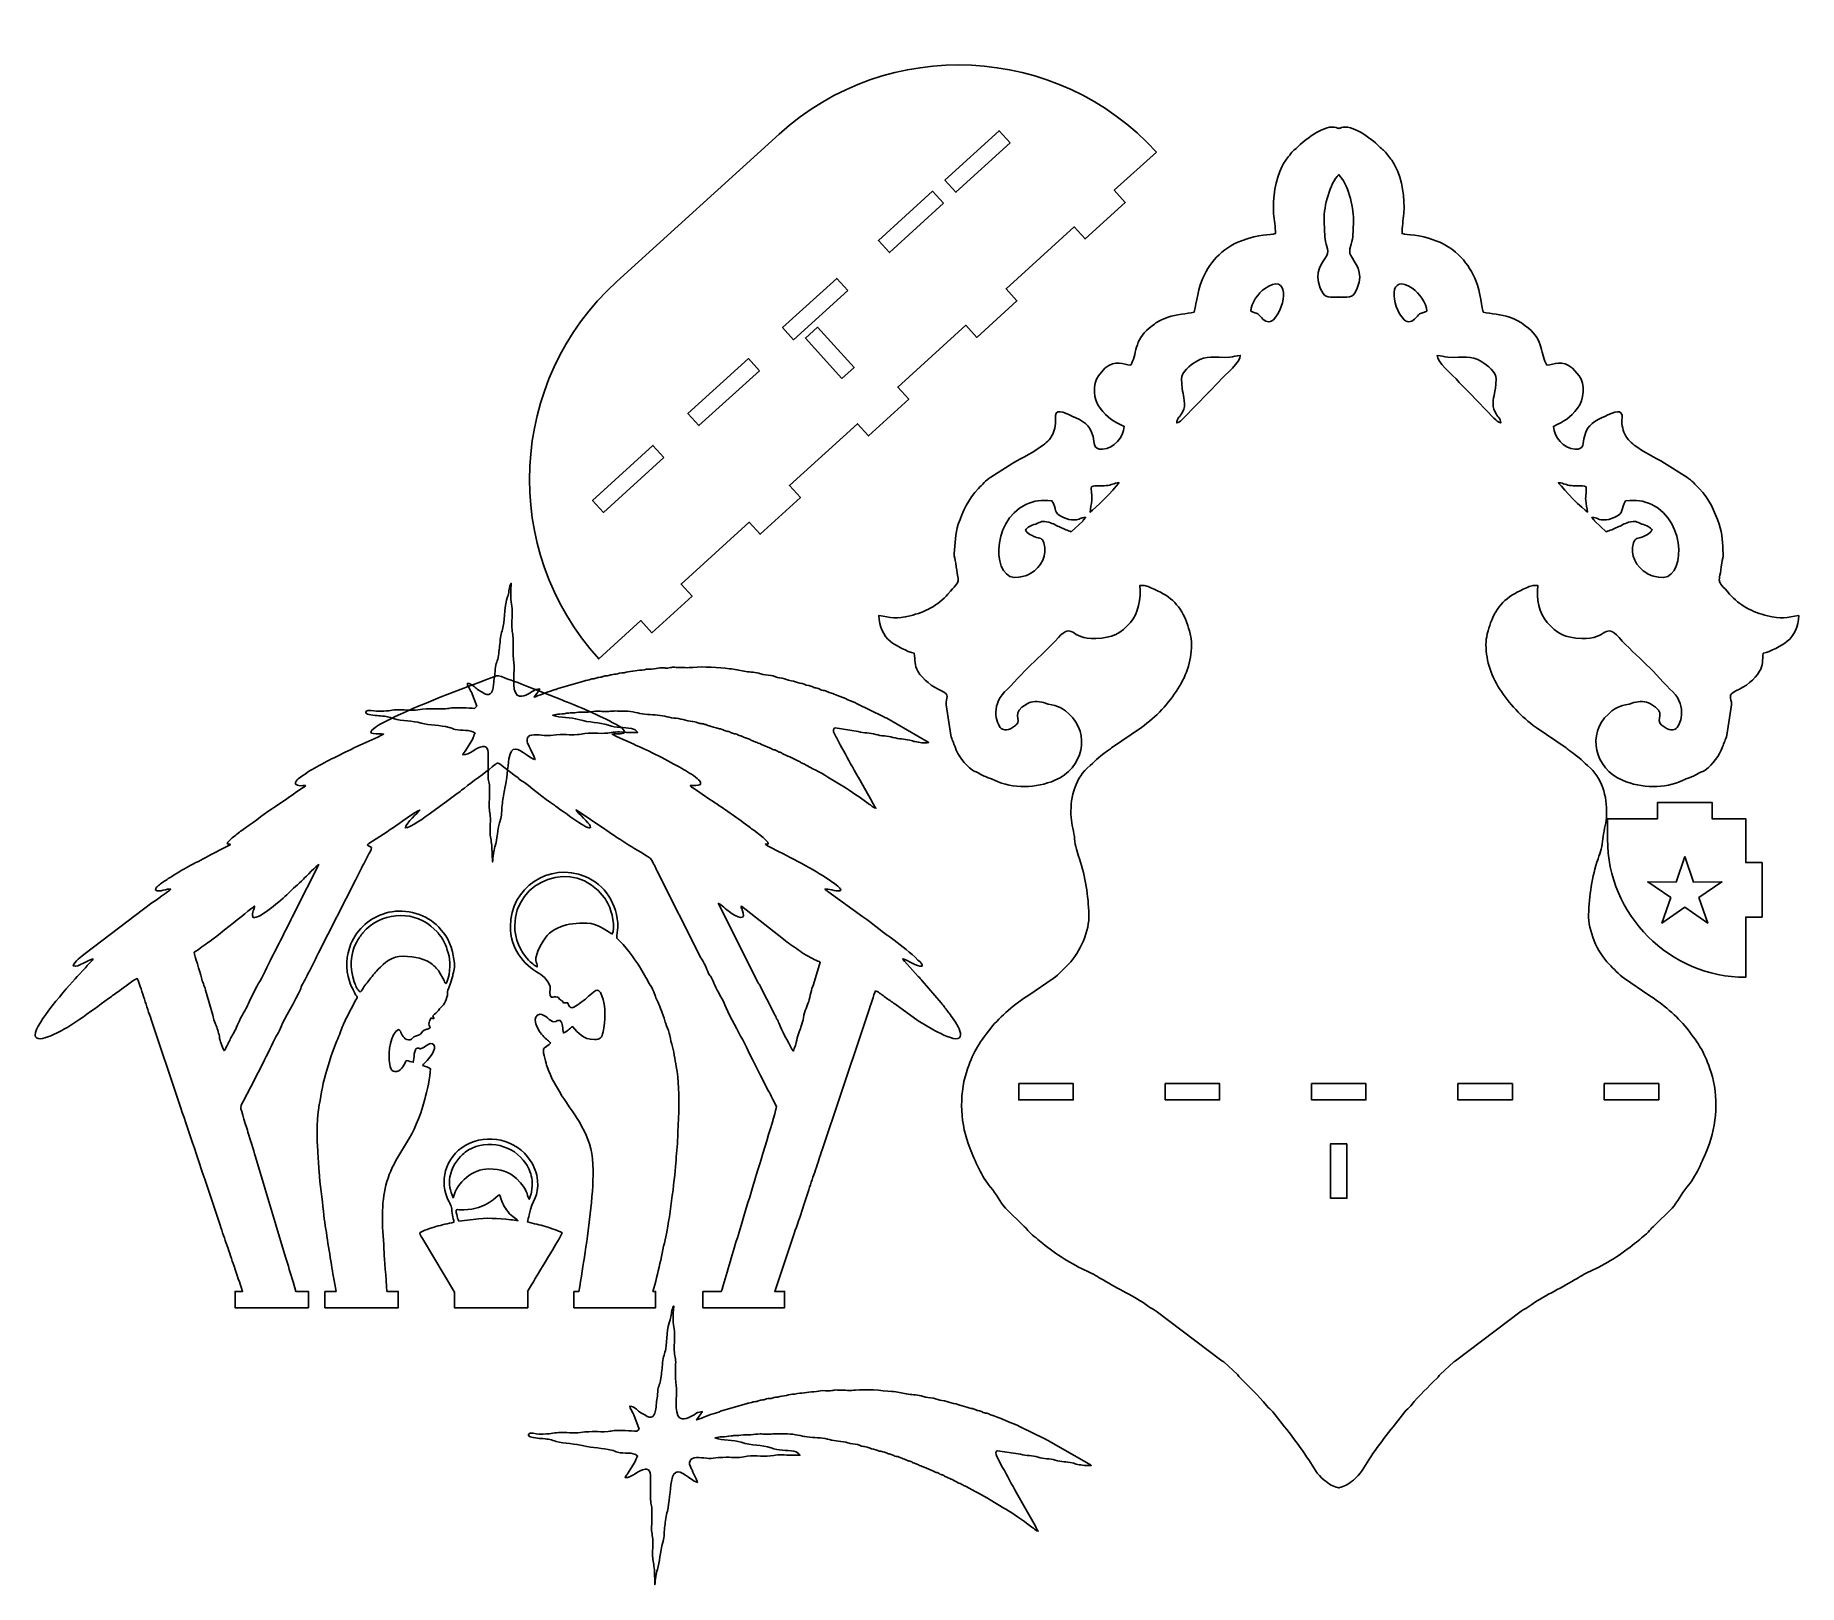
# Model space of a CAD drawing. Header units: centimetres. Extents: x -15.4 to 17, y -13.1 to 15.4.
import ezdxf

# ---------------------------------------------------------------- set-up
doc = ezdxf.new("R2010")
doc.units = ezdxf.units.CM
doc.header["$MEASUREMENT"] = 0
doc.layers.add('Camada 1', color=7, linetype='Continuous')

msp = doc.modelspace()

# ---------------------------------------------------------------- linework, layer by layer
at = {"layer": 'Camada 1', "color": 175}
for points, knots in [([(5.21619, 13.25836), (5.21619, 13.25836), (4.44295, 12.5554), (4.44295, 12.5554), (4.44295, 12.5554), (4.44295, 12.5554), (4.64475, 12.33342), (4.64475, 12.33342), (4.64475, 12.33342), (4.64475, 12.33342), (3.90481, 11.66074), (3.90481, 11.66074), (3.90481, 11.66074), (3.90481, 11.66074), (3.70301, 11.88273), (3.70301, 11.88273), (3.70301, 11.88273), (3.70301, 11.88273), (2.45379, 10.74706), (2.45379, 10.74706), (2.45379, 10.74706), (2.45379, 10.74706), (2.65559, 10.52508), (2.65559, 10.52508), (2.65559, 10.52508), (2.65559, 10.52508), (1.91566, 9.8524), (1.91566, 9.8524), (1.91566, 9.8524), (1.91566, 9.8524), (1.71385, 10.07438), (1.71385, 10.07438), (1.71385, 10.07438), (1.71385, 10.07438), (0.46464, 8.93871), (0.46464, 8.93871), (0.46464, 8.93871), (0.46464, 8.93871), (0.66644, 8.71672), (0.66644, 8.71672), (0.66644, 8.71672), (0.66644, 8.71672), (-0.0735, 8.04405), (-0.0735, 8.04405), (-0.0735, 8.04405), (-0.0735, 8.04405), (-0.2753, 8.26603), (-0.2753, 8.26603), (-0.2753, 8.26603), (-0.2753, 8.26603), (-1.52452, 7.13037), (-1.52452, 7.13037), (-1.52452, 7.13037), (-1.52452, 7.13037), (-1.32272, 6.90839), (-1.32272, 6.90839), (-1.32272, 6.90839), (-1.32272, 6.90839), (-2.06265, 6.23571), (-2.06265, 6.23571), (-2.06265, 6.23571), (-2.06265, 6.23571), (-2.26445, 6.45769), (-2.26445, 6.45769), (-2.26445, 6.45769), (-2.26445, 6.45769), (-3.51367, 5.32202), (-3.51367, 5.32202), (-3.51367, 5.32202), (-3.51367, 5.32202), (-3.31187, 5.10004), (-3.31187, 5.10004), (-3.31187, 5.10004), (-3.31187, 5.10004), (-4.05181, 4.42736), (-4.05181, 4.42736), (-4.05181, 4.42736), (-4.05181, 4.42736), (-4.25361, 4.64933), (-4.25361, 4.64933), (-4.25361, 4.64933), (-4.25361, 4.64933), (-5.02686, 3.94638), (-5.02686, 3.94638), (-5.02686, 3.94638), (-5.02686, 3.94638), (-5.02686, 3.94638), (-5.02686, 3.94638), (-5.02686, 3.94638), (-6.84218, 5.94322), (-6.69369, 9.06225), (-4.69685, 10.87759), (-4.69685, 10.87759), (-4.69685, 10.87759), (-1.71501, 13.58839), (-1.71501, 13.58839), (-1.71501, 13.58839), (0.28182, 15.40371), (3.40087, 15.2552), (5.21619, 13.25836), (5.21619, 13.25836), (5.21619, 13.25836), (5.21619, 13.25836), (5.21619, 13.25836)], [0, 0, 0, 0, 0.03703704, 0.03703704, 0.03703704, 0.03703704, 0.07407407, 0.07407407, 0.07407407, 0.07407407, 0.11111111, 0.11111111, 0.11111111, 0.11111111, 0.14814815, 0.14814815, 0.14814815, 0.14814815, 0.18518519, 0.18518519, 0.18518519, 0.18518519, 0.22222222, 0.22222222, 0.22222222, 0.22222222, 0.25925926, 0.25925926, 0.25925926, 0.25925926, 0.2962963, 0.2962963, 0.2962963, 0.2962963, 0.33333333, 0.33333333, 0.33333333, 0.33333333, 0.37037037, 0.37037037, 0.37037037, 0.37037037, 0.40740741, 0.40740741, 0.40740741, 0.40740741, 0.44444444, 0.44444444, 0.44444444, 0.44444444, 0.48148148, 0.48148148, 0.48148148, 0.48148148, 0.51851852, 0.51851852, 0.51851852, 0.51851852, 0.55555556, 0.55555556, 0.55555556, 0.55555556, 0.59259259, 0.59259259, 0.59259259, 0.59259259, 0.62962963, 0.62962963, 0.62962963, 0.62962963, 0.66666667, 0.66666667, 0.66666667, 0.66666667, 0.7037037, 0.7037037, 0.7037037, 0.7037037, 0.74074074, 0.74074074, 0.74074074, 0.74074074, 0.77777778, 0.77777778, 0.77777778, 0.77777778, 0.81481481, 0.81481481, 0.81481481, 0.81481481, 0.85185185, 0.85185185, 0.85185185, 0.85185185, 0.88888889, 0.88888889, 0.88888889, 0.88888889, 0.92592593, 0.92592593, 0.92592593, 0.92592593, 1, 1, 1, 1]), ([(8.58058, -11.27658), (8.58058, -11.27658), (8.58058, -11.28188), (8.58058, -11.28188), (8.58058, -11.28188), (8.57556, -11.28114), (8.57058, -11.28032), (8.56565, -11.27945), (8.56565, -11.27945), (8.56072, -11.28032), (8.55574, -11.28114), (8.55072, -11.28188), (8.55072, -11.28188), (8.55072, -11.28188), (8.55072, -11.27658), (8.55072, -11.27658), (8.55072, -11.27658), (8.4645, -11.25871), (8.39195, -11.21975), (8.29693, -11.14286), (8.29693, -11.14286), (8.16501, -11.03609), (8.09802, -10.90099), (8.01321, -10.76905), (8.01321, -10.76905), (7.8143, -10.45961), (7.58271, -10.18062), (7.35349, -9.8889), (7.35349, -9.8889), (7.31713, -9.84261), (7.27964, -9.82019), (7.24167, -9.77403), (7.24167, -9.77403), (7.07028, -9.56567), (6.93414, -9.44588), (6.75969, -9.26861), (6.75969, -9.26861), (6.72845, -9.23686), (6.73306, -9.23396), (6.70372, -9.20341), (6.70372, -9.20341), (6.70372, -9.20341), (6.45172, -8.96967), (6.45172, -8.96967), (6.45172, -8.96967), (6.44868, -8.96756), (6.44426, -8.96474), (6.44126, -8.96262), (6.44126, -8.96262), (6.43701, -8.95966), (6.42495, -8.95116), (6.42077, -8.94818), (6.42077, -8.94818), (6.42077, -8.94818), (5.21275, -8.03623), (5.21275, -8.03623), (5.21275, -8.03623), (5.16335, -8.00387), (5.12546, -7.9902), (5.07174, -7.9506), (5.07174, -7.9506), (4.80968, -7.75742), (4.51037, -7.63474), (4.23598, -7.46435), (4.23598, -7.46435), (4.1464, -7.40875), (4.04745, -7.3501), (3.94297, -7.30432), (3.94297, -7.30432), (3.67207, -7.18565), (3.35645, -6.98163), (3.13077, -6.79446), (3.13077, -6.79446), (3.05032, -6.72771), (2.95723, -6.65909), (2.88525, -6.58887), (2.88525, -6.58887), (2.83799, -6.5427), (2.83452, -6.5214), (2.78663, -6.47926), (2.78663, -6.47926), (2.78663, -6.47926), (2.4447, -6.14493), (2.4447, -6.14493), (2.4447, -6.14493), (2.3395, -6.0314), (2.276, -5.88353), (2.17124, -5.76089), (2.17124, -5.76089), (2.00802, -5.5698), (1.88108, -5.27177), (1.78789, -5.03928), (1.78789, -5.03928), (1.62054, -4.62179), (1.58456, -4.08496), (1.72648, -3.65331), (1.72648, -3.65331), (1.84565, -3.29079), (1.93471, -3.14003), (2.1739, -2.84006), (2.1739, -2.84006), (2.35439, -2.6137), (2.61727, -2.39167), (2.87052, -2.23409), (2.87052, -2.23409), (2.87052, -2.23409), (3.31918, -1.92628), (3.31918, -1.92628), (3.31918, -1.92628), (3.43348, -1.84319), (3.50995, -1.75223), (3.60516, -1.6581), (3.60516, -1.6581), (3.81365, -1.45207), (3.9899, -1.0308), (3.97763, -0.75051), (3.97763, -0.75051), (3.96261, -0.40543), (3.91703, -0.0595), (3.8021, 0.27483), (3.8021, 0.27483), (3.7592, 0.39966), (3.72436, 0.50498), (3.71422, 0.6373), (3.71422, 0.6373), (3.70457, 0.76325), (3.65959, 0.90314), (3.64973, 1.03212), (3.64973, 1.03212), (3.62567, 1.34521), (3.70604, 1.72048), (3.94357, 1.93558), (3.94357, 1.93558), (4.10358, 2.08047), (4.11203, 2.11007), (4.32074, 2.25479), (4.32074, 2.25479), (4.34743, 2.27333), (4.36246, 2.28979), (4.38895, 2.30931), (4.38895, 2.30931), (4.38895, 2.30931), (4.94245, 2.6872), (4.94245, 2.6872), (4.94245, 2.6872), (5.21336, 2.88474), (5.4397, 3.12449), (5.61219, 3.39559), (5.61219, 3.39559), (5.77868, 3.65723), (5.87368, 3.95282), (5.86009, 4.26427), (5.86009, 4.26427), (5.85566, 4.36616), (5.79981, 4.554), (5.76173, 4.64765), (5.76173, 4.64765), (5.63246, 4.96543), (5.44826, 5.11397), (5.11685, 5.25136), (5.11685, 5.25136), (5.04213, 5.2823), (5.00074, 5.30854), (4.90884, 5.29312), (4.90884, 5.29312), (4.94161, 5.05799), (4.88329, 4.78131), (4.73749, 4.61321), (4.73749, 4.61321), (4.56617, 4.4157), (4.40774, 4.33109), (4.1041, 4.32036), (4.1041, 4.32036), (3.61731, 4.30314), (3.68484, 4.63546), (3.41587, 4.33648), (3.41587, 4.33648), (3.2658, 4.16963), (3.07614, 3.99761), (2.91162, 3.83814), (2.91162, 3.83814), (2.76336, 3.69444), (2.56972, 3.47362), (2.42887, 3.33817), (2.42887, 3.33817), (2.15965, 3.07938), (2.28811, 2.70708), (2.38636, 2.65298), (2.38636, 2.65298), (2.45433, 2.63826), (2.48066, 2.63497), (2.53574, 2.66228), (2.53574, 2.66228), (2.5365, 2.66266), (2.64182, 2.73284), (2.64301, 2.73384), (2.64301, 2.73384), (2.75714, 2.83233), (2.52697, 2.95643), (2.84135, 3.12187), (2.84135, 3.12187), (2.93011, 3.16859), (3.04189, 3.17577), (3.14467, 3.14242), (3.14467, 3.14242), (3.39719, 3.06051), (3.41958, 3.10979), (3.61373, 2.9331), (3.61373, 2.9331), (4.01206, 2.57058), (3.87048, 1.93374), (3.35333, 1.71519), (3.35333, 1.71519), (3.00217, 1.56679), (2.58615, 1.55682), (2.24126, 1.71683), (2.24126, 1.71683), (2.18426, 1.74325), (2.1977, 1.73673), (2.12891, 1.76132), (2.12891, 1.76132), (2.05477, 1.78781), (2.00389, 1.82026), (1.92794, 1.85721), (1.92794, 1.85721), (1.89714, 1.87218), (1.85748, 1.88763), (1.83587, 1.90384), (1.83587, 1.90384), (1.69108, 2.01231), (1.57307, 2.16761), (1.51772, 2.32899), (1.51772, 2.32899), (1.4918, 2.40457), (1.45974, 2.45651), (1.43783, 2.54199), (1.43783, 2.54199), (1.43783, 2.54199), (1.35358, 3.10219), (1.35358, 3.10219), (1.35358, 3.10219), (1.34751, 3.24145), (1.43927, 3.27847), (1.27132, 3.35659), (1.27132, 3.35659), (1.09236, 3.43977), (0.92998, 3.56145), (0.83501, 3.71827), (0.83501, 3.71827), (0.7667, 3.8311), (0.78767, 3.91805), (0.76787, 4.04961), (0.76787, 4.04961), (0.63738, 4.07612), (0.43106, 4.18987), (0.32772, 4.2688), (0.32772, 4.2688), (0.19931, 4.3669), (0.12602, 4.54443), (0.11732, 4.74327), (0.11732, 4.74327), (0.33648, 4.7078), (0.44532, 4.67186), (0.69052, 4.73539), (0.69052, 4.73539), (0.97268, 4.8085), (1.20413, 4.92925), (1.38732, 5.13787), (1.38732, 5.13787), (1.652, 5.43928), (1.57515, 5.29204), (1.53028, 5.70574), (1.53028, 5.70574), (1.5227, 5.77547), (1.498, 5.82338), (1.5032, 5.88051), (1.5032, 5.88051), (1.51919, 6.05604), (1.51715, 6.25187), (1.578, 6.41834), (1.578, 6.41834), (1.66352, 6.65228), (1.75425, 6.88338), (1.94701, 7.07637), (1.94701, 7.07637), (2.02462, 7.15409), (2.07657, 7.21688), (2.17381, 7.28385), (2.17381, 7.28385), (2.17381, 7.28385), (2.58169, 7.54495), (2.58169, 7.54495), (2.58169, 7.54495), (2.76812, 7.6499), (2.96272, 7.74451), (3.13721, 7.87399), (3.13721, 7.87399), (3.21198, 7.92949), (3.28705, 8.0028), (3.32771, 8.11175), (3.32771, 8.11175), (3.34368, 8.15461), (3.35735, 8.21646), (3.36347, 8.27334), (3.36347, 8.27334), (3.3677, 8.31294), (3.36427, 8.3302), (3.36313, 8.36876), (3.36313, 8.36876), (3.36286, 8.37793), (3.3616, 8.40852), (3.36257, 8.41617), (3.36257, 8.41617), (3.38102, 8.56593), (3.5972, 8.43892), (3.6657, 8.40775), (3.6657, 8.40775), (3.87128, 8.31415), (3.98847, 8.26381), (4.05285, 8.03329), (4.05285, 8.03329), (4.08597, 7.91487), (4.0427, 7.79192), (4.22629, 7.7984), (4.22629, 7.7984), (4.4432, 7.80608), (4.60621, 8.02232), (4.62417, 8.21721), (4.62417, 8.21721), (4.41734, 8.31114), (4.32077, 8.37326), (4.18236, 8.55158), (4.18236, 8.55158), (4.05891, 8.71064), (4.03414, 8.99316), (4.15204, 9.14882), (4.15204, 9.14882), (4.15204, 9.14882), (4.27142, 9.28707), (4.27142, 9.28707), (4.27142, 9.28707), (4.46995, 9.45028), (4.60567, 9.35586), (4.74343, 9.34277), (4.74343, 9.34277), (4.85986, 9.52529), (4.80537, 9.81418), (5.0828, 10.01992), (5.0828, 10.01992), (5.26215, 10.15291), (5.18889, 10.12707), (5.42958, 10.22244), (5.42958, 10.22244), (5.58091, 10.28243), (5.77032, 10.28109), (5.91116, 10.31799), (5.91116, 10.31799), (5.92741, 10.35504), (5.97335, 10.70721), (6.04345, 10.88272), (6.04345, 10.88272), (6.17372, 11.20892), (6.40983, 11.48762), (6.77997, 11.62932), (6.77997, 11.62932), (7.12001, 11.7595), (7.29257, 11.72666), (7.40186, 11.76067), (7.40186, 11.76067), (7.40551, 11.88343), (7.38295, 12.00447), (7.36786, 12.12643), (7.36786, 12.12643), (7.35206, 12.42204), (7.39868, 12.73838), (7.52851, 12.99968), (7.52851, 12.99968), (7.58172, 13.10676), (7.60323, 13.11825), (7.66467, 13.20337), (7.66467, 13.20337), (7.7268, 13.28945), (7.75461, 13.29406), (7.82854, 13.36779), (7.82854, 13.36779), (7.96889, 13.5077), (8.33374, 13.77204), (8.51584, 13.70841), (8.51584, 13.70841), (8.53275, 13.70249), (8.54935, 13.69635), (8.56565, 13.69001), (8.56565, 13.69001), (8.58195, 13.69635), (8.59855, 13.70249), (8.61546, 13.70841), (8.61546, 13.70841), (8.79756, 13.77204), (9.16241, 13.5077), (9.30276, 13.36779), (9.30276, 13.36779), (9.37669, 13.29406), (9.4045, 13.28945), (9.46663, 13.20337), (9.46663, 13.20337), (9.52807, 13.11825), (9.54958, 13.10676), (9.60279, 12.99968), (9.60279, 12.99968), (9.73262, 12.73838), (9.77924, 12.42204), (9.76344, 12.12643), (9.76344, 12.12643), (9.74835, 12.00447), (9.72579, 11.88343), (9.72944, 11.76067), (9.72944, 11.76067), (9.83873, 11.72666), (10.01129, 11.7595), (10.35133, 11.62932), (10.35133, 11.62932), (10.72147, 11.48762), (10.95758, 11.20892), (11.08785, 10.88272), (11.08785, 10.88272), (11.15795, 10.70721), (11.20389, 10.35504), (11.22014, 10.31799), (11.22014, 10.31799), (11.36098, 10.28109), (11.55039, 10.28243), (11.70172, 10.22244), (11.70172, 10.22244), (11.94241, 10.12707), (11.86915, 10.15291), (12.0485, 10.01992), (12.0485, 10.01992), (12.32593, 9.81418), (12.27144, 9.52529), (12.38787, 9.34277), (12.38787, 9.34277), (12.52563, 9.35586), (12.66135, 9.45028), (12.85988, 9.28707), (12.85988, 9.28707), (12.85988, 9.28707), (12.97926, 9.14882), (12.97926, 9.14882), (12.97926, 9.14882), (13.09716, 8.99316), (13.07239, 8.71064), (12.94894, 8.55158), (12.94894, 8.55158), (12.81053, 8.37326), (12.71396, 8.31114), (12.50713, 8.21721), (12.50713, 8.21721), (12.52509, 8.02232), (12.6881, 7.80608), (12.90501, 7.7984), (12.90501, 7.7984), (13.0886, 7.79192), (13.04533, 7.91487), (13.07845, 8.03329), (13.07845, 8.03329), (13.14283, 8.26381), (13.26002, 8.31415), (13.4656, 8.40775), (13.4656, 8.40775), (13.5341, 8.43892), (13.75028, 8.56593), (13.76873, 8.41617), (13.76873, 8.41617), (13.7697, 8.40852), (13.76844, 8.37793), (13.76817, 8.36876), (13.76817, 8.36876), (13.76703, 8.3302), (13.7636, 8.31294), (13.76783, 8.27334), (13.76783, 8.27334), (13.77395, 8.21646), (13.78762, 8.15461), (13.80359, 8.11175), (13.80359, 8.11175), (13.84425, 8.0028), (13.91932, 7.92949), (13.99409, 7.87399), (13.99409, 7.87399), (14.16858, 7.74451), (14.36318, 7.6499), (14.54961, 7.54495), (14.54961, 7.54495), (14.54961, 7.54495), (14.95749, 7.28385), (14.95749, 7.28385), (14.95749, 7.28385), (15.05473, 7.21688), (15.10668, 7.15409), (15.18429, 7.07637), (15.18429, 7.07637), (15.37705, 6.88338), (15.46778, 6.65228), (15.5533, 6.41834), (15.5533, 6.41834), (15.61415, 6.25187), (15.61211, 6.05604), (15.6281, 5.88051), (15.6281, 5.88051), (15.6333, 5.82338), (15.6086, 5.77547), (15.60102, 5.70574), (15.60102, 5.70574), (15.55615, 5.29204), (15.4793, 5.43928), (15.74398, 5.13787), (15.74398, 5.13787), (15.92717, 4.92925), (16.15862, 4.8085), (16.44078, 4.73539), (16.44078, 4.73539), (16.68598, 4.67186), (16.79482, 4.7078), (17.01398, 4.74327), (17.01398, 4.74327), (17.00528, 4.54443), (16.93199, 4.3669), (16.80358, 4.2688), (16.80358, 4.2688), (16.70024, 4.18987), (16.49392, 4.07612), (16.36343, 4.04961), (16.36343, 4.04961), (16.34363, 3.91805), (16.3646, 3.8311), (16.29629, 3.71827), (16.29629, 3.71827), (16.20132, 3.56145), (16.03894, 3.43977), (15.85998, 3.35659), (15.85998, 3.35659), (15.69203, 3.27847), (15.78379, 3.24145), (15.77772, 3.10219), (15.77772, 3.10219), (15.77772, 3.10219), (15.69347, 2.54199), (15.69347, 2.54199), (15.69347, 2.54199), (15.67156, 2.45651), (15.6395, 2.40457), (15.61358, 2.32899), (15.61358, 2.32899), (15.55823, 2.16761), (15.44022, 2.01231), (15.29543, 1.90384), (15.29543, 1.90384), (15.27382, 1.88763), (15.23416, 1.87218), (15.20336, 1.85721), (15.20336, 1.85721), (15.12741, 1.82026), (15.07653, 1.78781), (15.00239, 1.76132), (15.00239, 1.76132), (14.9336, 1.73673), (14.94704, 1.74325), (14.89004, 1.71683), (14.89004, 1.71683), (14.54515, 1.55682), (14.12913, 1.56679), (13.77797, 1.71519), (13.77797, 1.71519), (13.26082, 1.93374), (13.11924, 2.57058), (13.51757, 2.9331), (13.51757, 2.9331), (13.71172, 3.10979), (13.73411, 3.06051), (13.98663, 3.14242), (13.98663, 3.14242), (14.08941, 3.17577), (14.20119, 3.16859), (14.28995, 3.12187), (14.28995, 3.12187), (14.60433, 2.95643), (14.37416, 2.83233), (14.48829, 2.73384), (14.48829, 2.73384), (14.48948, 2.73284), (14.5948, 2.66266), (14.59556, 2.66228), (14.59556, 2.66228), (14.65064, 2.63497), (14.67697, 2.63826), (14.74494, 2.65298), (14.74494, 2.65298), (14.84319, 2.70708), (14.97165, 3.07938), (14.70243, 3.33817), (14.70243, 3.33817), (14.56158, 3.47362), (14.36794, 3.69444), (14.21968, 3.83814), (14.21968, 3.83814), (14.05516, 3.99761), (13.8655, 4.16963), (13.71543, 4.33648), (13.71543, 4.33648), (13.44646, 4.63546), (13.51399, 4.30314), (13.0272, 4.32036), (13.0272, 4.32036), (12.72356, 4.33109), (12.56513, 4.4157), (12.39381, 4.61321), (12.39381, 4.61321), (12.24801, 4.78131), (12.18969, 5.05799), (12.22246, 5.29312), (12.22246, 5.29312), (12.13056, 5.30854), (12.08917, 5.2823), (12.01445, 5.25136), (12.01445, 5.25136), (11.68304, 5.11397), (11.49884, 4.96543), (11.36957, 4.64765), (11.36957, 4.64765), (11.33149, 4.554), (11.27564, 4.36616), (11.27121, 4.26427), (11.27121, 4.26427), (11.25762, 3.95282), (11.35262, 3.65723), (11.51911, 3.39559), (11.51911, 3.39559), (11.6916, 3.12449), (11.91794, 2.88474), (12.18885, 2.6872), (12.18885, 2.6872), (12.18885, 2.6872), (12.74235, 2.30931), (12.74235, 2.30931), (12.74235, 2.30931), (12.76884, 2.28979), (12.78387, 2.27333), (12.81056, 2.25479), (12.81056, 2.25479), (13.01927, 2.11007), (13.02772, 2.08047), (13.18773, 1.93558), (13.18773, 1.93558), (13.42526, 1.72048), (13.50563, 1.34521), (13.48157, 1.03212), (13.48157, 1.03212), (13.47171, 0.90314), (13.42673, 0.76325), (13.41708, 0.6373), (13.41708, 0.6373), (13.40694, 0.50498), (13.3721, 0.39966), (13.3292, 0.27483), (13.3292, 0.27483), (13.21427, -0.0595), (13.16869, -0.40543), (13.15367, -0.75051), (13.15367, -0.75051), (13.1414, -1.0308), (13.31765, -1.45207), (13.52614, -1.6581), (13.52614, -1.6581), (13.62135, -1.75223), (13.69782, -1.84319), (13.81212, -1.92628), (13.81212, -1.92628), (13.81212, -1.92628), (14.26078, -2.23409), (14.26078, -2.23409), (14.26078, -2.23409), (14.51403, -2.39167), (14.77691, -2.6137), (14.9574, -2.84006), (14.9574, -2.84006), (15.19659, -3.14003), (15.28565, -3.29079), (15.40482, -3.65331), (15.40482, -3.65331), (15.54674, -4.08496), (15.51076, -4.62179), (15.34341, -5.03928), (15.34341, -5.03928), (15.25022, -5.27177), (15.12328, -5.5698), (14.96006, -5.76089), (14.96006, -5.76089), (14.8553, -5.88353), (14.7918, -6.0314), (14.6866, -6.14493), (14.6866, -6.14493), (14.6866, -6.14493), (14.34467, -6.47926), (14.34467, -6.47926), (14.34467, -6.47926), (14.29678, -6.5214), (14.29331, -6.5427), (14.24605, -6.58887), (14.24605, -6.58887), (14.17407, -6.65909), (14.08098, -6.72771), (14.00053, -6.79446), (14.00053, -6.79446), (13.77485, -6.98163), (13.45923, -7.18565), (13.18833, -7.30432), (13.18833, -7.30432), (13.08385, -7.3501), (12.9849, -7.40875), (12.89532, -7.46435), (12.89532, -7.46435), (12.62093, -7.63474), (12.32162, -7.75742), (12.05956, -7.9506), (12.05956, -7.9506), (12.00584, -7.9902), (11.96795, -8.00387), (11.91855, -8.03623), (11.91855, -8.03623), (11.91855, -8.03623), (10.71053, -8.94818), (10.71053, -8.94818), (10.71053, -8.94818), (10.70635, -8.95116), (10.69429, -8.95966), (10.69004, -8.96262), (10.69004, -8.96262), (10.68704, -8.96474), (10.68262, -8.96756), (10.67958, -8.96967), (10.67958, -8.96967), (10.67958, -8.96967), (10.42758, -9.20341), (10.42758, -9.20341), (10.42758, -9.20341), (10.39824, -9.23396), (10.40285, -9.23686), (10.37161, -9.26861), (10.37161, -9.26861), (10.19716, -9.44588), (10.06102, -9.56567), (9.88963, -9.77403), (9.88963, -9.77403), (9.85166, -9.82019), (9.81417, -9.84261), (9.77781, -9.8889), (9.77781, -9.8889), (9.54859, -10.18062), (9.317, -10.45961), (9.11809, -10.76905), (9.11809, -10.76905), (9.03328, -10.90099), (8.96629, -11.03609), (8.83437, -11.14286), (8.83437, -11.14286), (8.73935, -11.21975), (8.6668, -11.25871), (8.58058, -11.27658)], [0, 0, 0, 0, 0.00518135, 0.00518135, 0.00518135, 0.00518135, 0.01036269, 0.01036269, 0.01036269, 0.01036269, 0.01554404, 0.01554404, 0.01554404, 0.01554404, 0.02072539, 0.02072539, 0.02072539, 0.02072539, 0.02590674, 0.02590674, 0.02590674, 0.02590674, 0.03108808, 0.03108808, 0.03108808, 0.03108808, 0.03626943, 0.03626943, 0.03626943, 0.03626943, 0.04145078, 0.04145078, 0.04145078, 0.04145078, 0.04663212, 0.04663212, 0.04663212, 0.04663212, 0.05181347, 0.05181347, 0.05181347, 0.05181347, 0.05699482, 0.05699482, 0.05699482, 0.05699482, 0.06217617, 0.06217617, 0.06217617, 0.06217617, 0.06735751, 0.06735751, 0.06735751, 0.06735751, 0.07253886, 0.07253886, 0.07253886, 0.07253886, 0.07772021, 0.07772021, 0.07772021, 0.07772021, 0.08290155, 0.08290155, 0.08290155, 0.08290155, 0.0880829, 0.0880829, 0.0880829, 0.0880829, 0.09326425, 0.09326425, 0.09326425, 0.09326425, 0.0984456, 0.0984456, 0.0984456, 0.0984456, 0.10362694, 0.10362694, 0.10362694, 0.10362694, 0.10880829, 0.10880829, 0.10880829, 0.10880829, 0.11398964, 0.11398964, 0.11398964, 0.11398964, 0.11917098, 0.11917098, 0.11917098, 0.11917098, 0.12435233, 0.12435233, 0.12435233, 0.12435233, 0.12953368, 0.12953368, 0.12953368, 0.12953368, 0.13471503, 0.13471503, 0.13471503, 0.13471503, 0.13989637, 0.13989637, 0.13989637, 0.13989637, 0.14507772, 0.14507772, 0.14507772, 0.14507772, 0.15025907, 0.15025907, 0.15025907, 0.15025907, 0.15544041, 0.15544041, 0.15544041, 0.15544041, 0.16062176, 0.16062176, 0.16062176, 0.16062176, 0.16580311, 0.16580311, 0.16580311, 0.16580311, 0.17098446, 0.17098446, 0.17098446, 0.17098446, 0.1761658, 0.1761658, 0.1761658, 0.1761658, 0.18134715, 0.18134715, 0.18134715, 0.18134715, 0.1865285, 0.1865285, 0.1865285, 0.1865285, 0.19170984, 0.19170984, 0.19170984, 0.19170984, 0.19689119, 0.19689119, 0.19689119, 0.19689119, 0.20207254, 0.20207254, 0.20207254, 0.20207254, 0.20725389, 0.20725389, 0.20725389, 0.20725389, 0.21243523, 0.21243523, 0.21243523, 0.21243523, 0.21761658, 0.21761658, 0.21761658, 0.21761658, 0.22279793, 0.22279793, 0.22279793, 0.22279793, 0.22797927, 0.22797927, 0.22797927, 0.22797927, 0.23316062, 0.23316062, 0.23316062, 0.23316062, 0.23834197, 0.23834197, 0.23834197, 0.23834197, 0.24352332, 0.24352332, 0.24352332, 0.24352332, 0.24870466, 0.24870466, 0.24870466, 0.24870466, 0.25388601, 0.25388601, 0.25388601, 0.25388601, 0.25906736, 0.25906736, 0.25906736, 0.25906736, 0.2642487, 0.2642487, 0.2642487, 0.2642487, 0.26943005, 0.26943005, 0.26943005, 0.26943005, 0.2746114, 0.2746114, 0.2746114, 0.2746114, 0.27979275, 0.27979275, 0.27979275, 0.27979275, 0.28497409, 0.28497409, 0.28497409, 0.28497409, 0.29015544, 0.29015544, 0.29015544, 0.29015544, 0.29533679, 0.29533679, 0.29533679, 0.29533679, 0.30051813, 0.30051813, 0.30051813, 0.30051813, 0.30569948, 0.30569948, 0.30569948, 0.30569948, 0.31088083, 0.31088083, 0.31088083, 0.31088083, 0.31606218, 0.31606218, 0.31606218, 0.31606218, 0.32124352, 0.32124352, 0.32124352, 0.32124352, 0.32642487, 0.32642487, 0.32642487, 0.32642487, 0.33160622, 0.33160622, 0.33160622, 0.33160622, 0.33678756, 0.33678756, 0.33678756, 0.33678756, 0.34196891, 0.34196891, 0.34196891, 0.34196891, 0.34715026, 0.34715026, 0.34715026, 0.34715026, 0.35233161, 0.35233161, 0.35233161, 0.35233161, 0.35751295, 0.35751295, 0.35751295, 0.35751295, 0.3626943, 0.3626943, 0.3626943, 0.3626943, 0.36787565, 0.36787565, 0.36787565, 0.36787565, 0.37305699, 0.37305699, 0.37305699, 0.37305699, 0.37823834, 0.37823834, 0.37823834, 0.37823834, 0.38341969, 0.38341969, 0.38341969, 0.38341969, 0.38860104, 0.38860104, 0.38860104, 0.38860104, 0.39378238, 0.39378238, 0.39378238, 0.39378238, 0.39896373, 0.39896373, 0.39896373, 0.39896373, 0.40414508, 0.40414508, 0.40414508, 0.40414508, 0.40932642, 0.40932642, 0.40932642, 0.40932642, 0.41450777, 0.41450777, 0.41450777, 0.41450777, 0.41968912, 0.41968912, 0.41968912, 0.41968912, 0.42487047, 0.42487047, 0.42487047, 0.42487047, 0.43005181, 0.43005181, 0.43005181, 0.43005181, 0.43523316, 0.43523316, 0.43523316, 0.43523316, 0.44041451, 0.44041451, 0.44041451, 0.44041451, 0.44559585, 0.44559585, 0.44559585, 0.44559585, 0.4507772, 0.4507772, 0.4507772, 0.4507772, 0.45595855, 0.45595855, 0.45595855, 0.45595855, 0.4611399, 0.4611399, 0.4611399, 0.4611399, 0.46632124, 0.46632124, 0.46632124, 0.46632124, 0.47150259, 0.47150259, 0.47150259, 0.47150259, 0.47668394, 0.47668394, 0.47668394, 0.47668394, 0.48186528, 0.48186528, 0.48186528, 0.48186528, 0.48704663, 0.48704663, 0.48704663, 0.48704663, 0.49222798, 0.49222798, 0.49222798, 0.49222798, 0.49740933, 0.49740933, 0.49740933, 0.49740933, 0.50259067, 0.50259067, 0.50259067, 0.50259067, 0.50777202, 0.50777202, 0.50777202, 0.50777202, 0.51295337, 0.51295337, 0.51295337, 0.51295337, 0.51813472, 0.51813472, 0.51813472, 0.51813472, 0.52331606, 0.52331606, 0.52331606, 0.52331606, 0.52849741, 0.52849741, 0.52849741, 0.52849741, 0.53367876, 0.53367876, 0.53367876, 0.53367876, 0.5388601, 0.5388601, 0.5388601, 0.5388601, 0.54404145, 0.54404145, 0.54404145, 0.54404145, 0.5492228, 0.5492228, 0.5492228, 0.5492228, 0.55440415, 0.55440415, 0.55440415, 0.55440415, 0.55958549, 0.55958549, 0.55958549, 0.55958549, 0.56476684, 0.56476684, 0.56476684, 0.56476684, 0.56994819, 0.56994819, 0.56994819, 0.56994819, 0.57512953, 0.57512953, 0.57512953, 0.57512953, 0.58031088, 0.58031088, 0.58031088, 0.58031088, 0.58549223, 0.58549223, 0.58549223, 0.58549223, 0.59067358, 0.59067358, 0.59067358, 0.59067358, 0.59585492, 0.59585492, 0.59585492, 0.59585492, 0.60103627, 0.60103627, 0.60103627, 0.60103627, 0.60621762, 0.60621762, 0.60621762, 0.60621762, 0.61139896, 0.61139896, 0.61139896, 0.61139896, 0.61658031, 0.61658031, 0.61658031, 0.61658031, 0.62176166, 0.62176166, 0.62176166, 0.62176166, 0.62694301, 0.62694301, 0.62694301, 0.62694301, 0.63212435, 0.63212435, 0.63212435, 0.63212435, 0.6373057, 0.6373057, 0.6373057, 0.6373057, 0.64248705, 0.64248705, 0.64248705, 0.64248705, 0.64766839, 0.64766839, 0.64766839, 0.64766839, 0.65284974, 0.65284974, 0.65284974, 0.65284974, 0.65803109, 0.65803109, 0.65803109, 0.65803109, 0.66321244, 0.66321244, 0.66321244, 0.66321244, 0.66839378, 0.66839378, 0.66839378, 0.66839378, 0.67357513, 0.67357513, 0.67357513, 0.67357513, 0.67875648, 0.67875648, 0.67875648, 0.67875648, 0.68393782, 0.68393782, 0.68393782, 0.68393782, 0.68911917, 0.68911917, 0.68911917, 0.68911917, 0.69430052, 0.69430052, 0.69430052, 0.69430052, 0.69948187, 0.69948187, 0.69948187, 0.69948187, 0.70466321, 0.70466321, 0.70466321, 0.70466321, 0.70984456, 0.70984456, 0.70984456, 0.70984456, 0.71502591, 0.71502591, 0.71502591, 0.71502591, 0.72020725, 0.72020725, 0.72020725, 0.72020725, 0.7253886, 0.7253886, 0.7253886, 0.7253886, 0.73056995, 0.73056995, 0.73056995, 0.73056995, 0.7357513, 0.7357513, 0.7357513, 0.7357513, 0.74093264, 0.74093264, 0.74093264, 0.74093264, 0.74611399, 0.74611399, 0.74611399, 0.74611399, 0.75129534, 0.75129534, 0.75129534, 0.75129534, 0.75647668, 0.75647668, 0.75647668, 0.75647668, 0.76165803, 0.76165803, 0.76165803, 0.76165803, 0.76683938, 0.76683938, 0.76683938, 0.76683938, 0.77202073, 0.77202073, 0.77202073, 0.77202073, 0.77720207, 0.77720207, 0.77720207, 0.77720207, 0.78238342, 0.78238342, 0.78238342, 0.78238342, 0.78756477, 0.78756477, 0.78756477, 0.78756477, 0.79274611, 0.79274611, 0.79274611, 0.79274611, 0.79792746, 0.79792746, 0.79792746, 0.79792746, 0.80310881, 0.80310881, 0.80310881, 0.80310881, 0.80829016, 0.80829016, 0.80829016, 0.80829016, 0.8134715, 0.8134715, 0.8134715, 0.8134715, 0.81865285, 0.81865285, 0.81865285, 0.81865285, 0.8238342, 0.8238342, 0.8238342, 0.8238342, 0.82901554, 0.82901554, 0.82901554, 0.82901554, 0.83419689, 0.83419689, 0.83419689, 0.83419689, 0.83937824, 0.83937824, 0.83937824, 0.83937824, 0.84455959, 0.84455959, 0.84455959, 0.84455959, 0.84974093, 0.84974093, 0.84974093, 0.84974093, 0.85492228, 0.85492228, 0.85492228, 0.85492228, 0.86010363, 0.86010363, 0.86010363, 0.86010363, 0.86528497, 0.86528497, 0.86528497, 0.86528497, 0.87046632, 0.87046632, 0.87046632, 0.87046632, 0.87564767, 0.87564767, 0.87564767, 0.87564767, 0.88082902, 0.88082902, 0.88082902, 0.88082902, 0.88601036, 0.88601036, 0.88601036, 0.88601036, 0.89119171, 0.89119171, 0.89119171, 0.89119171, 0.89637306, 0.89637306, 0.89637306, 0.89637306, 0.9015544, 0.9015544, 0.9015544, 0.9015544, 0.90673575, 0.90673575, 0.90673575, 0.90673575, 0.9119171, 0.9119171, 0.9119171, 0.9119171, 0.91709845, 0.91709845, 0.91709845, 0.91709845, 0.92227979, 0.92227979, 0.92227979, 0.92227979, 0.92746114, 0.92746114, 0.92746114, 0.92746114, 0.93264249, 0.93264249, 0.93264249, 0.93264249, 0.93782383, 0.93782383, 0.93782383, 0.93782383, 0.94300518, 0.94300518, 0.94300518, 0.94300518, 0.94818653, 0.94818653, 0.94818653, 0.94818653, 0.95336788, 0.95336788, 0.95336788, 0.95336788, 0.95854922, 0.95854922, 0.95854922, 0.95854922, 0.96373057, 0.96373057, 0.96373057, 0.96373057, 0.96891192, 0.96891192, 0.96891192, 0.96891192, 0.97409326, 0.97409326, 0.97409326, 0.97409326, 0.97927461, 0.97927461, 0.97927461, 0.97927461, 0.98445596, 0.98445596, 0.98445596, 0.98445596, 0.98963731, 0.98963731, 0.98963731, 0.98963731, 1, 1, 1, 1]), ([(2.52923, 13.42672), (2.52923, 13.42672), (1.53283, 12.52089), (1.53283, 12.52089), (1.53283, 12.52089), (1.53283, 12.52089), (1.33103, 12.74287), (1.33103, 12.74287), (1.33103, 12.74287), (1.33103, 12.74287), (2.32743, 13.6487), (2.32743, 13.6487), (2.32743, 13.6487), (2.32743, 13.6487), (2.52923, 13.42672), (2.52923, 13.42672)], [0, 0, 0, 0, 0.2, 0.2, 0.2, 0.2, 0.4, 0.4, 0.4, 0.4, 0.6, 0.6, 0.6, 0.6, 1, 1, 1, 1]), ([(8.56565, 12.84429), (8.55776, 12.83461), (8.54871, 12.82301), (8.53766, 12.80986), (8.53766, 12.80986), (8.37338, 12.61424), (8.28604, 12.19754), (8.29564, 11.97821), (8.29564, 11.97821), (8.29564, 11.97821), (8.30782, 11.69917), (8.30782, 11.69917), (8.30782, 11.69917), (8.31266, 11.58826), (8.40113, 11.45405), (8.34659, 11.356), (8.34659, 11.356), (8.27851, 11.23367), (8.09425, 11.05612), (8.22603, 10.75964), (8.22603, 10.75964), (8.30288, 10.58678), (8.32383, 10.58548), (8.55072, 10.59347), (8.55072, 10.59347), (8.55072, 10.59347), (8.55072, 10.59532), (8.55072, 10.59532), (8.55072, 10.59532), (8.5557, 10.59473), (8.56069, 10.59429), (8.56565, 10.59403), (8.56565, 10.59403), (8.57061, 10.59429), (8.5756, 10.59473), (8.58058, 10.59532), (8.58058, 10.59532), (8.58058, 10.59532), (8.58058, 10.59347), (8.58058, 10.59347), (8.58058, 10.59347), (8.80747, 10.58548), (8.82842, 10.58678), (8.90527, 10.75964), (8.90527, 10.75964), (9.03705, 11.05612), (8.85279, 11.23367), (8.78471, 11.356), (8.78471, 11.356), (8.73017, 11.45405), (8.81864, 11.58826), (8.82348, 11.69917), (8.82348, 11.69917), (8.82348, 11.69917), (8.83566, 11.97821), (8.83566, 11.97821), (8.83566, 11.97821), (8.84526, 12.19754), (8.75792, 12.61424), (8.59364, 12.80986), (8.59364, 12.80986), (8.58259, 12.82301), (8.57354, 12.83461), (8.56565, 12.84429)], [0, 0, 0, 0, 0.05882353, 0.05882353, 0.05882353, 0.05882353, 0.11764706, 0.11764706, 0.11764706, 0.11764706, 0.17647059, 0.17647059, 0.17647059, 0.17647059, 0.23529412, 0.23529412, 0.23529412, 0.23529412, 0.29411765, 0.29411765, 0.29411765, 0.29411765, 0.35294118, 0.35294118, 0.35294118, 0.35294118, 0.41176471, 0.41176471, 0.41176471, 0.41176471, 0.47058824, 0.47058824, 0.47058824, 0.47058824, 0.52941176, 0.52941176, 0.52941176, 0.52941176, 0.58823529, 0.58823529, 0.58823529, 0.58823529, 0.64705882, 0.64705882, 0.64705882, 0.64705882, 0.70588235, 0.70588235, 0.70588235, 0.70588235, 0.76470588, 0.76470588, 0.76470588, 0.76470588, 0.82352941, 0.82352941, 0.82352941, 0.82352941, 0.88235294, 0.88235294, 0.88235294, 0.88235294, 1, 1, 1, 1]), ([(1.30834, 12.3168), (1.30834, 12.3168), (0.31194, 11.41097), (0.31194, 11.41097), (0.31194, 11.41097), (0.31194, 11.41097), (0.11014, 11.63295), (0.11014, 11.63295), (0.11014, 11.63295), (0.11014, 11.63295), (1.10654, 12.53878), (1.10654, 12.53878), (1.10654, 12.53878), (1.10654, 12.53878), (1.30834, 12.3168), (1.30834, 12.3168)], [0, 0, 0, 0, 0.2, 0.2, 0.2, 0.2, 0.4, 0.4, 0.4, 0.4, 0.6, 0.6, 0.6, 0.6, 1, 1, 1, 1]), ([(6.9496, 10.33199), (6.95045, 10.48799), (7.09954, 10.67546), (7.19876, 10.74442), (7.19876, 10.74442), (7.66885, 11.0712), (7.60927, 10.42928), (7.36589, 10.17722), (7.36589, 10.17722), (7.2932, 10.10192), (7.2048, 10.15083), (7.15236, 10.21057), (7.15236, 10.21057), (7.05408, 10.32257), (7.08744, 10.27969), (6.9496, 10.33199)], [0, 0, 0, 0, 0.2, 0.2, 0.2, 0.2, 0.4, 0.4, 0.4, 0.4, 0.6, 0.6, 0.6, 0.6, 1, 1, 1, 1]), ([(10.1817, 10.33199), (10.18085, 10.48799), (10.03176, 10.67546), (9.93254, 10.74442), (9.93254, 10.74442), (9.46245, 11.0712), (9.52203, 10.42928), (9.76541, 10.17722), (9.76541, 10.17722), (9.8381, 10.10192), (9.9265, 10.15083), (9.97894, 10.21057), (9.97894, 10.21057), (10.07722, 10.32257), (10.04386, 10.27969), (10.1817, 10.33199)], [0, 0, 0, 0, 0.2, 0.2, 0.2, 0.2, 0.4, 0.4, 0.4, 0.4, 0.6, 0.6, 0.6, 0.6, 1, 1, 1, 1]), ([(-0.45271, 10.71583), (-0.45271, 10.71583), (-1.44911, 9.81), (-1.44911, 9.81), (-1.44911, 9.81), (-1.44911, 9.81), (-1.65091, 10.03198), (-1.65091, 10.03198), (-1.65091, 10.03198), (-1.65091, 10.03198), (-0.65451, 10.93781), (-0.65451, 10.93781), (-0.65451, 10.93781), (-0.65451, 10.93781), (-0.45271, 10.71583), (-0.45271, 10.71583)], [0, 0, 0, 0, 0.2, 0.2, 0.2, 0.2, 0.4, 0.4, 0.4, 0.4, 0.6, 0.6, 0.6, 0.6, 1, 1, 1, 1]), ([(-0.55927, 9.0987), (-0.55927, 9.0987), (-0.33729, 9.30051), (-0.33729, 9.30051), (-0.33729, 9.30051), (-0.33729, 9.30051), (-1.00996, 10.04044), (-1.00996, 10.04044), (-1.00996, 10.04044), (-1.00996, 10.04044), (-1.23194, 9.83864), (-1.23194, 9.83864), (-1.23194, 9.83864), (-1.23194, 9.83864), (-0.55927, 9.0987), (-0.55927, 9.0987)], [0, 0, 0, 0, 0.2, 0.2, 0.2, 0.2, 0.4, 0.4, 0.4, 0.4, 0.6, 0.6, 0.6, 0.6, 1, 1, 1, 1]), ([(-2.07561, 9.24045), (-2.07561, 9.24045), (-3.18551, 8.23143), (-3.18551, 8.23143), (-3.18551, 8.23143), (-3.18551, 8.23143), (-3.38732, 8.45341), (-3.38732, 8.45341), (-3.38732, 8.45341), (-3.38732, 8.45341), (-2.27741, 9.46243), (-2.27741, 9.46243), (-2.27741, 9.46243), (-2.27741, 9.46243), (-2.07561, 9.24045), (-2.07561, 9.24045)], [0, 0, 0, 0, 0.2, 0.2, 0.2, 0.2, 0.4, 0.4, 0.4, 0.4, 0.6, 0.6, 0.6, 0.6, 1, 1, 1, 1]), ([(6.56426, 9.48689), (6.63413, 9.48935), (6.68101, 9.52393), (6.75723, 9.52041), (6.75723, 9.52041), (6.76836, 9.39409), (6.49037, 9.19101), (6.35298, 9.02687), (6.35298, 9.02687), (6.35298, 9.02687), (6.18255, 8.85276), (6.18255, 8.85276), (6.18255, 8.85276), (6.18009, 8.85015), (6.17666, 8.84642), (6.17426, 8.84375), (6.17426, 8.84375), (6.17185, 8.84111), (6.16856, 8.83726), (6.16618, 8.83456), (6.16618, 8.83456), (6.16618, 8.83456), (5.71553, 8.37142), (5.71553, 8.37142), (5.71553, 8.37142), (5.6667, 8.32435), (5.64773, 8.29389), (5.58985, 8.28076), (5.58985, 8.28076), (5.59926, 8.37736), (5.62797, 8.36506), (5.67753, 8.45023), (5.67753, 8.45023), (5.71217, 8.50973), (5.73577, 8.55972), (5.73257, 8.63264), (5.73257, 8.63264), (5.72408, 8.82758), (5.68772, 8.79054), (5.67457, 9.09087), (5.67457, 9.09087), (5.66947, 9.20804), (5.84293, 9.34443), (5.93907, 9.40358), (5.93907, 9.40358), (6.15063, 9.53368), (6.25971, 9.47612), (6.56426, 9.48689)], [0, 0, 0, 0, 0.07692308, 0.07692308, 0.07692308, 0.07692308, 0.15384615, 0.15384615, 0.15384615, 0.15384615, 0.23076923, 0.23076923, 0.23076923, 0.23076923, 0.30769231, 0.30769231, 0.30769231, 0.30769231, 0.38461538, 0.38461538, 0.38461538, 0.38461538, 0.46153846, 0.46153846, 0.46153846, 0.46153846, 0.53846154, 0.53846154, 0.53846154, 0.53846154, 0.61538462, 0.61538462, 0.61538462, 0.61538462, 0.69230769, 0.69230769, 0.69230769, 0.69230769, 0.76923077, 0.76923077, 0.76923077, 0.76923077, 0.84615385, 0.84615385, 0.84615385, 0.84615385, 1, 1, 1, 1]), ([(10.56704, 9.48689), (10.49717, 9.48935), (10.45029, 9.52393), (10.37407, 9.52041), (10.37407, 9.52041), (10.36294, 9.39409), (10.64093, 9.19101), (10.77832, 9.02687), (10.77832, 9.02687), (10.77832, 9.02687), (10.94875, 8.85276), (10.94875, 8.85276), (10.94875, 8.85276), (10.95121, 8.85015), (10.95464, 8.84642), (10.95704, 8.84375), (10.95704, 8.84375), (10.95945, 8.84111), (10.96274, 8.83726), (10.96512, 8.83456), (10.96512, 8.83456), (10.96512, 8.83456), (11.41577, 8.37142), (11.41577, 8.37142), (11.41577, 8.37142), (11.4646, 8.32435), (11.48357, 8.29389), (11.54145, 8.28076), (11.54145, 8.28076), (11.53204, 8.37736), (11.50333, 8.36506), (11.45377, 8.45023), (11.45377, 8.45023), (11.41913, 8.50973), (11.39553, 8.55972), (11.39873, 8.63264), (11.39873, 8.63264), (11.40722, 8.82758), (11.44358, 8.79054), (11.45673, 9.09087), (11.45673, 9.09087), (11.46183, 9.20804), (11.28837, 9.34443), (11.19223, 9.40358), (11.19223, 9.40358), (10.98067, 9.53368), (10.87159, 9.47612), (10.56704, 9.48689)], [0, 0, 0, 0, 0.07692308, 0.07692308, 0.07692308, 0.07692308, 0.15384615, 0.15384615, 0.15384615, 0.15384615, 0.23076923, 0.23076923, 0.23076923, 0.23076923, 0.30769231, 0.30769231, 0.30769231, 0.30769231, 0.38461538, 0.38461538, 0.38461538, 0.38461538, 0.46153846, 0.46153846, 0.46153846, 0.46153846, 0.53846154, 0.53846154, 0.53846154, 0.53846154, 0.61538462, 0.61538462, 0.61538462, 0.61538462, 0.69230769, 0.69230769, 0.69230769, 0.69230769, 0.76923077, 0.76923077, 0.76923077, 0.76923077, 0.84615385, 0.84615385, 0.84615385, 0.84615385, 1, 1, 1, 1]), ([(-3.82926, 7.6462), (-3.82926, 7.6462), (-4.93916, 6.63718), (-4.93916, 6.63718), (-4.93916, 6.63718), (-4.93916, 6.63718), (-5.14097, 6.85917), (-5.14097, 6.85917), (-5.14097, 6.85917), (-5.14097, 6.85917), (-4.03106, 7.86818), (-4.03106, 7.86818), (-4.03106, 7.86818), (-4.03106, 7.86818), (-3.82926, 7.6462), (-3.82926, 7.6462)], [0, 0, 0, 0, 0.2, 0.2, 0.2, 0.2, 0.4, 0.4, 0.4, 0.4, 0.6, 0.6, 0.6, 0.6, 1, 1, 1, 1]), ([(4.02294, 7.1091), (4.1026, 7.13828), (4.20626, 7.12086), (4.29289, 7.12964), (4.29289, 7.12964), (4.39277, 7.13974), (4.43043, 7.17297), (4.53009, 7.18278), (4.53009, 7.18278), (4.52759, 7.17876), (4.52353, 7.17394), (4.52154, 7.17129), (4.52154, 7.17129), (4.43218, 7.05301), (4.08428, 6.69811), (3.9989, 6.64414), (3.9989, 6.64414), (3.998, 6.71908), (4.02729, 6.78001), (4.03067, 6.86222), (4.03067, 6.86222), (4.03405, 6.94393), (4.01332, 7.04541), (4.02294, 7.1091)], [0, 0, 0, 0, 0.14285714, 0.14285714, 0.14285714, 0.14285714, 0.28571429, 0.28571429, 0.28571429, 0.28571429, 0.42857143, 0.42857143, 0.42857143, 0.42857143, 0.57142857, 0.57142857, 0.57142857, 0.57142857, 0.71428571, 0.71428571, 0.71428571, 0.71428571, 1, 1, 1, 1]), ([(13.10836, 7.1091), (13.0287, 7.13828), (12.92504, 7.12086), (12.83841, 7.12964), (12.83841, 7.12964), (12.73853, 7.13974), (12.70087, 7.17297), (12.60121, 7.18278), (12.60121, 7.18278), (12.60371, 7.17876), (12.60777, 7.17394), (12.60976, 7.17129), (12.60976, 7.17129), (12.69912, 7.05301), (13.04702, 6.69811), (13.1324, 6.64414), (13.1324, 6.64414), (13.1333, 6.71908), (13.10401, 6.78001), (13.10063, 6.86222), (13.10063, 6.86222), (13.09725, 6.94393), (13.11798, 7.04541), (13.10836, 7.1091)], [0, 0, 0, 0, 0.14285714, 0.14285714, 0.14285714, 0.14285714, 0.28571429, 0.28571429, 0.28571429, 0.28571429, 0.42857143, 0.42857143, 0.42857143, 0.42857143, 0.57142857, 0.57142857, 0.57142857, 0.57142857, 0.71428571, 0.71428571, 0.71428571, 0.71428571, 1, 1, 1, 1]), ([(2.8093, 6.30999), (2.84277, 6.2594), (2.94237, 6.1998), (2.98365, 6.18672), (2.98365, 6.18672), (3.07704, 6.15711), (3.11937, 6.17505), (3.15025, 6.0761), (3.15025, 6.0761), (3.21849, 5.85782), (3.10485, 5.63501), (2.90692, 5.51848), (2.90692, 5.51848), (2.83172, 5.47423), (2.78582, 5.46348), (2.68833, 5.44477), (2.68833, 5.44477), (2.19211, 5.34952), (2.16247, 6.47672), (2.8166, 6.78066), (2.8166, 6.78066), (2.99048, 6.86144), (3.08616, 6.86376), (3.29617, 6.84946), (3.29617, 6.84946), (3.39405, 6.70446), (3.31334, 6.62499), (3.50706, 6.54249), (3.50706, 6.54249), (3.57116, 6.51517), (3.64361, 6.49289), (3.70987, 6.49837), (3.70987, 6.49837), (3.82268, 6.5077), (3.81062, 6.54061), (3.91555, 6.54393), (3.91555, 6.54393), (3.91555, 6.54393), (3.87892, 6.49814), (3.87892, 6.49814), (3.87892, 6.49814), (3.87673, 6.49547), (3.87342, 6.49158), (3.8712, 6.48888), (3.8712, 6.48888), (3.86897, 6.48617), (3.86585, 6.48219), (3.86362, 6.47946), (3.86362, 6.47946), (3.86362, 6.47946), (3.653, 6.28221), (3.653, 6.28221), (3.653, 6.28221), (3.58497, 6.30078), (3.52294, 6.33306), (3.44839, 6.36462), (3.44839, 6.36462), (3.38469, 6.39158), (3.31664, 6.43482), (3.24239, 6.45563), (3.24239, 6.45563), (3.10157, 6.49509), (3.10425, 6.45887), (3.00064, 6.42351), (3.00064, 6.42351), (2.90763, 6.39177), (2.84619, 6.37384), (2.8093, 6.30999)], [0, 0, 0, 0, 0.05555556, 0.05555556, 0.05555556, 0.05555556, 0.11111111, 0.11111111, 0.11111111, 0.11111111, 0.16666667, 0.16666667, 0.16666667, 0.16666667, 0.22222222, 0.22222222, 0.22222222, 0.22222222, 0.27777778, 0.27777778, 0.27777778, 0.27777778, 0.33333333, 0.33333333, 0.33333333, 0.33333333, 0.38888889, 0.38888889, 0.38888889, 0.38888889, 0.44444444, 0.44444444, 0.44444444, 0.44444444, 0.5, 0.5, 0.5, 0.5, 0.55555556, 0.55555556, 0.55555556, 0.55555556, 0.61111111, 0.61111111, 0.61111111, 0.61111111, 0.66666667, 0.66666667, 0.66666667, 0.66666667, 0.72222222, 0.72222222, 0.72222222, 0.72222222, 0.77777778, 0.77777778, 0.77777778, 0.77777778, 0.83333333, 0.83333333, 0.83333333, 0.83333333, 0.88888889, 0.88888889, 0.88888889, 0.88888889, 1, 1, 1, 1]), ([(14.322, 6.30999), (14.28853, 6.2594), (14.18893, 6.1998), (14.14765, 6.18672), (14.14765, 6.18672), (14.05426, 6.15711), (14.01193, 6.17505), (13.98105, 6.0761), (13.98105, 6.0761), (13.91281, 5.85782), (14.02645, 5.63501), (14.22438, 5.51848), (14.22438, 5.51848), (14.29958, 5.47423), (14.34548, 5.46348), (14.44297, 5.44477), (14.44297, 5.44477), (14.93919, 5.34952), (14.96883, 6.47672), (14.3147, 6.78066), (14.3147, 6.78066), (14.14082, 6.86144), (14.04514, 6.86376), (13.83513, 6.84946), (13.83513, 6.84946), (13.73725, 6.70446), (13.81796, 6.62499), (13.62424, 6.54249), (13.62424, 6.54249), (13.56014, 6.51517), (13.48769, 6.49289), (13.42143, 6.49837), (13.42143, 6.49837), (13.30862, 6.5077), (13.32068, 6.54061), (13.21575, 6.54393), (13.21575, 6.54393), (13.21575, 6.54393), (13.25238, 6.49814), (13.25238, 6.49814), (13.25238, 6.49814), (13.25457, 6.49547), (13.25788, 6.49158), (13.2601, 6.48888), (13.2601, 6.48888), (13.26233, 6.48617), (13.26545, 6.48219), (13.26768, 6.47946), (13.26768, 6.47946), (13.26768, 6.47946), (13.4783, 6.28221), (13.4783, 6.28221), (13.4783, 6.28221), (13.54633, 6.30078), (13.60836, 6.33306), (13.68291, 6.36462), (13.68291, 6.36462), (13.74661, 6.39158), (13.81466, 6.43482), (13.88891, 6.45563), (13.88891, 6.45563), (14.02973, 6.49509), (14.02705, 6.45887), (14.13066, 6.42351), (14.13066, 6.42351), (14.22367, 6.39177), (14.28511, 6.37384), (14.322, 6.30999)], [0, 0, 0, 0, 0.05555556, 0.05555556, 0.05555556, 0.05555556, 0.11111111, 0.11111111, 0.11111111, 0.11111111, 0.16666667, 0.16666667, 0.16666667, 0.16666667, 0.22222222, 0.22222222, 0.22222222, 0.22222222, 0.27777778, 0.27777778, 0.27777778, 0.27777778, 0.33333333, 0.33333333, 0.33333333, 0.33333333, 0.38888889, 0.38888889, 0.38888889, 0.38888889, 0.44444444, 0.44444444, 0.44444444, 0.44444444, 0.5, 0.5, 0.5, 0.5, 0.55555556, 0.55555556, 0.55555556, 0.55555556, 0.61111111, 0.61111111, 0.61111111, 0.61111111, 0.66666667, 0.66666667, 0.66666667, 0.66666667, 0.72222222, 0.72222222, 0.72222222, 0.72222222, 0.77777778, 0.77777778, 0.77777778, 0.77777778, 0.83333333, 0.83333333, 0.83333333, 0.83333333, 0.88888889, 0.88888889, 0.88888889, 0.88888889, 1, 1, 1, 1]), ([(-3.11345, -7.67544), (-3.11345, -7.67544), (-2.77622, -7.67544), (-2.77622, -7.67544), (-2.77622, -7.67544), (-2.77012, -7.65628), (-2.76519, -7.6408), (-2.76225, -7.63122), (-2.76225, -7.63122), (-2.66113, -7.30152), (-2.56815, -6.95885), (-2.46115, -6.62872), (-2.46115, -6.62872), (-2.38949, -6.40766), (-2.3296, -6.17675), (-2.25974, -5.96112), (-2.25974, -5.96112), (-2.22426, -5.85161), (-2.1902, -5.73028), (-2.15983, -5.62714), (-2.15983, -5.62714), (-2.10907, -5.4547), (-1.75915, -4.32888), (-1.76338, -4.28591), (-1.76338, -4.28591), (-1.76625, -4.25679), (-1.88173, -4.04232), (-1.90599, -3.99333), (-1.90599, -3.99333), (-1.90599, -3.99333), (-2.05261, -3.70521), (-2.05261, -3.70521), (-2.05261, -3.70521), (-2.12823, -3.56476), (-2.27911, -3.2686), (-2.3416, -3.12533), (-2.3416, -3.12533), (-2.36639, -3.06847), (-2.39573, -3.03513), (-2.42059, -2.98715), (-2.42059, -2.98715), (-2.49556, -2.84245), (-2.66438, -2.53592), (-2.71011, -2.40748), (-2.71011, -2.40748), (-2.73345, -2.34197), (-2.85075, -2.15027), (-2.89667, -2.05079), (-2.89667, -2.05079), (-2.92179, -1.99632), (-2.93259, -1.95358), (-2.96292, -1.89993), (-2.96292, -1.89993), (-2.9767, -1.87559), (-2.99383, -1.86235), (-3.0077, -1.83598), (-3.0077, -1.83598), (-3.03263, -1.78867), (-3.04589, -1.73228), (-3.07183, -1.68334), (-3.07183, -1.68334), (-3.09699, -1.63588), (-3.12311, -1.59517), (-3.14889, -1.54316), (-3.14889, -1.54316), (-3.14889, -1.54316), (-3.95165, 0.04405), (-3.95165, 0.04405), (-3.95165, 0.04405), (-3.99112, 0.12108), (-4.01884, 0.19099), (-4.06148, 0.26013), (-4.06148, 0.26013), (-4.08066, 0.29126), (-4.08592, 0.28751), (-4.12093, 0.30934), (-4.12093, 0.30934), (-4.32857, 0.43879), (-4.73587, 0.68407), (-4.91479, 0.81905), (-4.91479, 0.81905), (-4.91479, 0.81905), (-5.4425, 1.17111), (-5.4425, 1.17111), (-5.4425, 1.17111), (-5.40797, 1.11301), (-5.19969, 0.93086), (-5.18552, 0.87361), (-5.18552, 0.87361), (-5.17235, 0.82037), (-5.18076, 0.85813), (-5.1906, 0.84361), (-5.1906, 0.84361), (-5.24064, 0.80836), (-5.75336, 1.19783), (-5.83966, 1.25593), (-5.83966, 1.25593), (-6.022, 1.37868), (-6.29055, 1.60583), (-6.461, 1.72096), (-6.461, 1.72096), (-6.49654, 1.74499), (-6.52097, 1.7701), (-6.56014, 1.79729), (-6.56014, 1.79729), (-6.56014, 1.79729), (-6.76838, 1.95661), (-6.76838, 1.95661), (-6.76838, 1.95661), (-6.89423, 2.05815), (-6.87168, 2.05374), (-6.98173, 1.96143), (-6.98173, 1.96143), (-7.11723, 1.84776), (-7.35368, 1.68655), (-7.49516, 1.57236), (-7.49516, 1.57236), (-7.56463, 1.51627), (-7.6326, 1.46876), (-7.70033, 1.41832), (-7.70033, 1.41832), (-7.73582, 1.3919), (-7.76163, 1.36731), (-7.80005, 1.34254), (-7.80005, 1.34254), (-7.80005, 1.34254), (-8.11504, 1.11452), (-8.11504, 1.11452), (-8.11504, 1.11452), (-8.20316, 1.04491), (-8.49437, 0.84295), (-8.57841, 0.84138), (-8.57841, 0.84138), (-8.56057, 0.95466), (-8.34931, 1.10237), (-8.31477, 1.16964), (-8.31477, 1.16964), (-8.36084, 1.16367), (-8.71949, 0.89708), (-8.79523, 0.85047), (-8.79523, 0.85047), (-8.83738, 0.82456), (-8.87338, 0.79655), (-8.91575, 0.77033), (-8.91575, 0.77033), (-8.91575, 0.77033), (-9.24813, 0.55153), (-9.24813, 0.55153), (-9.24813, 0.55153), (-9.27698, 0.5313), (-9.25942, 0.55247), (-9.27461, 0.52448), (-9.27461, 0.52448), (-9.27461, 0.52448), (-9.19984, 0.4795), (-9.19984, 0.4795), (-9.19984, 0.4795), (-9.20231, 0.43138), (-9.24513, 0.37142), (-9.26733, 0.32808), (-9.26733, 0.32808), (-9.29589, 0.27228), (-9.31661, 0.23061), (-9.34353, 0.1794), (-9.34353, 0.1794), (-9.39713, 0.07744), (-9.44745, -0.02415), (-9.49475, -0.12091), (-9.49475, -0.12091), (-9.49475, -0.12091), (-10.17286, -1.45649), (-10.17286, -1.45649), (-10.17286, -1.45649), (-10.19769, -1.50528), (-10.22352, -1.55416), (-10.24852, -1.60672), (-10.24852, -1.60672), (-10.29517, -1.70479), (-10.34972, -1.80489), (-10.40003, -1.90654), (-10.40003, -1.90654), (-10.4239, -1.95479), (-10.45295, -1.99473), (-10.47709, -2.04637), (-10.47709, -2.04637), (-10.48929, -2.07243), (-10.49566, -2.10111), (-10.50676, -2.12588), (-10.50676, -2.12588), (-10.58497, -2.30022), (-10.81825, -2.70231), (-10.85434, -2.79749), (-10.85434, -2.79749), (-10.89989, -2.91767), (-10.95762, -2.98912), (-11.00761, -3.09541), (-11.00761, -3.09541), (-11.1702, -3.44112), (-11.35695, -3.80144), (-11.53315, -4.14096), (-11.53315, -4.14096), (-11.54945, -4.17236), (-11.6032, -4.26304), (-11.6032, -4.29348), (-11.6032, -4.29348), (-11.6032, -4.32472), (-11.48743, -4.69198), (-11.46897, -4.74977), (-11.46897, -4.74977), (-11.42091, -4.90021), (-11.37499, -5.0565), (-11.33083, -5.20478), (-11.33083, -5.20478), (-11.33083, -5.20478), (-10.77954, -7.04354), (-10.77954, -7.04354), (-10.77954, -7.04354), (-10.73543, -7.19487), (-10.68486, -7.34605), (-10.64213, -7.4985), (-10.64213, -7.4985), (-10.64213, -7.4985), (-10.59053, -7.67544), (-10.59053, -7.67544), (-10.59053, -7.67544), (-10.59053, -7.67544), (-10.36015, -7.67544), (-10.36015, -7.67544), (-10.36015, -7.67544), (-10.36015, -7.67544), (-10.36015, -7.97544), (-10.36015, -7.97544), (-10.36015, -7.97544), (-10.36015, -7.97544), (-10.95794, -7.97544), (-10.95794, -7.97544), (-10.95794, -7.97544), (-10.95794, -7.97544), (-10.97848, -7.97544), (-10.97848, -7.97544), (-10.97848, -7.97544), (-10.97848, -7.97544), (-11.70675, -7.97544), (-11.70675, -7.97544), (-11.70675, -7.97544), (-11.70675, -7.97544), (-11.70675, -7.67544), (-11.70675, -7.67544), (-11.70675, -7.67544), (-11.70675, -7.67544), (-11.56687, -7.67544), (-11.56687, -7.67544), (-11.56687, -7.67544), (-11.61952, -7.51968), (-11.67534, -7.36469), (-11.72585, -7.21283), (-11.72585, -7.21283), (-11.76838, -7.08492), (-11.8067, -6.96198), (-11.85159, -6.83682), (-11.85159, -6.83682), (-11.89797, -6.70749), (-11.94077, -6.5827), (-11.97952, -6.45494), (-11.97952, -6.45494), (-11.97952, -6.45494), (-12.23139, -5.7044), (-12.23139, -5.7044), (-12.23139, -5.7044), (-12.32013, -5.45247), (-12.39454, -5.20354), (-12.48523, -4.94708), (-12.48523, -4.94708), (-12.57145, -4.70329), (-12.65447, -4.44876), (-12.73721, -4.19641), (-12.73721, -4.19641), (-12.73721, -4.19641), (-13.24462, -2.68186), (-13.24462, -2.68186), (-13.24462, -2.68186), (-13.2878, -2.5583), (-13.33286, -2.43018), (-13.37022, -2.30667), (-13.37022, -2.30667), (-13.39041, -2.24), (-13.41115, -2.18592), (-13.43355, -2.11814), (-13.43355, -2.11814), (-13.4473, -2.0765), (-13.48245, -1.95411), (-13.50262, -1.92802), (-13.50262, -1.92802), (-13.54794, -1.9333), (-13.75891, -2.10064), (-13.82094, -2.14511), (-13.82094, -2.14511), (-13.85326, -2.16828), (-13.89839, -2.20059), (-13.92821, -2.22165), (-13.92821, -2.22165), (-13.9667, -2.24884), (-13.98973, -2.26632), (-14.03029, -2.29508), (-14.03029, -2.29508), (-14.2097, -2.42225), (-14.3784, -2.55241), (-14.56052, -2.67554), (-14.56052, -2.67554), (-14.56052, -2.67554), (-14.77794, -2.81756), (-14.77794, -2.81756), (-14.77794, -2.81756), (-14.8211, -2.84197), (-15.37616, -3.17054), (-15.37616, -2.9649), (-15.37616, -2.9649), (-15.37616, -2.74853), (-14.7981, -2.10268), (-14.6042, -1.8884), (-14.6042, -1.8884), (-14.6042, -1.8884), (-14.45557, -1.72786), (-14.45557, -1.72786), (-14.45557, -1.72786), (-14.42571, -1.698), (-14.41427, -1.67637), (-14.38515, -1.64776), (-14.38515, -1.64776), (-14.38515, -1.64776), (-14.32652, -1.58934), (-14.32652, -1.58934), (-14.32652, -1.58934), (-14.31558, -1.57411), (-14.31745, -1.58274), (-14.31714, -1.56599), (-14.31714, -1.56599), (-14.38958, -1.56976), (-14.58966, -1.73283), (-14.6796, -1.69338), (-14.6796, -1.69338), (-14.65809, -1.62146), (-14.52422, -1.51809), (-14.46002, -1.46435), (-14.46002, -1.46435), (-14.46002, -1.46435), (-13.23263, -0.53605), (-13.23263, -0.53605), (-13.23263, -0.53605), (-13.17168, -0.49385), (-12.92109, -0.32435), (-12.88797, -0.28612), (-12.88797, -0.28612), (-12.95357, -0.26382), (-13.09773, -0.35489), (-13.16957, -0.29933), (-13.16957, -0.29933), (-13.16815, -0.2566), (-13.13875, -0.23792), (-13.11477, -0.21914), (-13.11477, -0.21914), (-13.08741, -0.19769), (-13.0653, -0.18029), (-13.03417, -0.15784), (-13.03417, -0.15784), (-12.98169, -0.11999), (-12.92677, -0.08836), (-12.86679, -0.04961), (-12.86679, -0.04961), (-12.6425, 0.09533), (-12.39258, 0.21874), (-12.15704, 0.34391), (-12.15704, 0.34391), (-12.15704, 0.34391), (-11.8814, 0.48596), (-11.8814, 0.48596), (-11.8814, 0.48596), (-11.84826, 0.502), (-11.81611, 0.5163), (-11.79033, 0.53626), (-11.79033, 0.53626), (-11.82053, 0.55132), (-11.81809, 0.53316), (-11.84918, 0.55297), (-11.84918, 0.55297), (-11.81985, 0.61706), (-11.74667, 0.66416), (-11.69326, 0.7072), (-11.69326, 0.7072), (-11.63871, 0.75116), (-11.57192, 0.80579), (-11.5138, 0.84525), (-11.5138, 0.84525), (-11.32857, 0.97101), (-11.15737, 1.11507), (-10.96663, 1.2338), (-10.96663, 1.2338), (-10.8404, 1.31237), (-10.71949, 1.40163), (-10.5945, 1.48838), (-10.5945, 1.48838), (-10.5945, 1.48838), (-10.45381, 1.58181), (-10.45381, 1.58181), (-10.45381, 1.58181), (-10.41338, 1.60535), (-10.43682, 1.59009), (-10.41311, 1.61907), (-10.41311, 1.61907), (-10.46798, 1.62307), (-10.56342, 1.59984), (-10.59736, 1.64671), (-10.59736, 1.64671), (-10.61263, 1.68556), (-10.56793, 1.72527), (-10.54669, 1.74145), (-10.54669, 1.74145), (-10.32838, 1.90792), (-10.0896, 2.03265), (-9.83957, 2.15389), (-9.83957, 2.15389), (-9.69665, 2.22322), (-9.5633, 2.29319), (-9.41279, 2.36176), (-9.41279, 2.36176), (-9.26801, 2.42772), (-9.11613, 2.49078), (-8.97705, 2.56314), (-8.97705, 2.56314), (-9.05826, 2.58609), (-9.34194, 2.53035), (-9.1396, 2.68213), (-9.1396, 2.68213), (-9.05651, 2.74447), (-8.95063, 2.79175), (-8.85523, 2.8409), (-8.85523, 2.8409), (-8.40238, 3.07422), (-7.49025, 3.41729), (-6.98679, 3.60444), (-6.98679, 3.60444), (-6.91103, 3.6326), (-6.89773, 3.65548), (-6.81574, 3.62223), (-6.81574, 3.62223), (-6.6555, 3.55719), (-6.49509, 3.50762), (-6.33689, 3.44106), (-6.33689, 3.44106), (-6.33689, 3.44106), (-5.70721, 3.19305), (-5.70721, 3.19305), (-5.70721, 3.19305), (-5.4367, 3.08757), (-4.97716, 2.89397), (-4.72838, 2.75196), (-4.72838, 2.75196), (-4.66397, 2.71519), (-4.56956, 2.67489), (-4.54564, 2.59863), (-4.54564, 2.59863), (-4.61813, 2.54496), (-4.68983, 2.57773), (-4.78028, 2.56561), (-4.78028, 2.56561), (-4.75535, 2.54229), (-4.40687, 2.38768), (-4.34859, 2.36284), (-4.34859, 2.36284), (-4.13084, 2.27004), (-3.72818, 2.06462), (-3.50602, 1.93558), (-3.50602, 1.93558), (-3.40902, 1.87923), (-3.30379, 1.82362), (-3.21711, 1.74805), (-3.21711, 1.74805), (-3.1829, 1.71823), (-3.14961, 1.69471), (-3.16, 1.63859), (-3.16, 1.63859), (-3.21048, 1.60769), (-3.27747, 1.62463), (-3.34634, 1.61793), (-3.34634, 1.61793), (-3.33188, 1.60754), (-3.34612, 1.61575), (-3.33532, 1.60456), (-3.33532, 1.60456), (-3.33532, 1.60456), (-3.32751, 1.59675), (-3.32751, 1.59675), (-3.32751, 1.59675), (-3.32089, 1.59108), (-3.32284, 1.59267), (-3.31269, 1.5861), (-3.31269, 1.5861), (-3.29488, 1.57457), (-3.28298, 1.56836), (-3.26641, 1.55641), (-3.26641, 1.55641), (-3.26641, 1.55641), (-2.98329, 1.36349), (-2.98329, 1.36349), (-2.98329, 1.36349), (-2.76396, 1.21682), (-2.54409, 1.07012), (-2.33176, 0.91192), (-2.33176, 0.91192), (-2.29749, 0.88639), (-2.27383, 0.86639), (-2.24175, 0.84332), (-2.24175, 0.84332), (-2.2119, 0.82186), (-1.90384, 0.60692), (-1.91207, 0.55115), (-1.91207, 0.55115), (-1.93579, 0.53939), (-1.93359, 0.54317), (-1.96469, 0.54307), (-1.96469, 0.54307), (-1.96469, 0.54307), (-1.929, 0.51272), (-1.929, 0.51272), (-1.929, 0.51272), (-1.91108, 0.5021), (-1.8964, 0.49474), (-1.87992, 0.48677), (-1.87992, 0.48677), (-1.62313, 0.36256), (-1.10739, 0.0923), (-0.86752, -0.06369), (-0.86752, -0.06369), (-0.26979, -0.45241), (-0.77065, -0.27648), (-0.86938, -0.28106), (-0.86938, -0.28106), (-0.85996, -0.3027), (-0.83999, -0.31361), (-0.8158, -0.32926), (-0.8158, -0.32926), (-0.8158, -0.32926), (-0.17485, -0.79135), (-0.17485, -0.79135), (-0.17485, -0.79135), (0.02121, -0.93089), (0.20171, -1.08178), (0.39698, -1.22196), (0.39698, -1.22196), (0.54743, -1.32994), (0.70155, -1.4509), (0.83472, -1.5865), (0.83472, -1.5865), (0.85672, -1.60891), (0.89468, -1.63508), (0.90961, -1.66317), (0.90961, -1.66317), (0.91355, -1.6706), (0.91425, -1.67247), (0.91487, -1.67996), (0.91487, -1.67996), (0.91646, -1.69923), (0.91658, -1.68713), (0.91172, -1.69799), (0.91172, -1.69799), (0.81804, -1.72216), (0.64283, -1.58331), (0.55796, -1.56302), (0.55796, -1.56302), (0.56371, -1.58936), (0.57478, -1.59522), (0.58708, -1.60844), (0.58708, -1.60844), (0.58708, -1.60844), (0.84278, -1.88766), (0.84278, -1.88766), (0.84278, -1.88766), (0.87121, -1.91876), (0.88879, -1.9346), (0.91465, -1.96624), (0.91465, -1.96624), (0.91465, -1.96624), (1.26568, -2.37556), (1.26568, -2.37556), (1.26568, -2.37556), (1.31126, -2.42957), (1.35557, -2.49468), (1.39866, -2.55169), (1.39866, -2.55169), (1.4385, -2.60439), (1.77904, -3.03161), (1.52855, -3.03161), (1.52855, -3.03161), (1.42408, -3.03161), (1.2013, -2.91156), (1.11006, -2.8654), (1.11006, -2.8654), (1.11006, -2.8654), (0.83843, -2.7023), (0.83843, -2.7023), (0.83843, -2.7023), (0.83843, -2.7023), (0.41174, -2.39394), (0.41174, -2.39394), (0.41174, -2.39394), (0.35457, -2.35119), (0.29333, -2.31326), (0.23982, -2.27313), (0.23982, -2.27313), (0.20496, -2.24698), (0.18417, -2.23395), (0.15227, -2.21053), (0.15227, -2.21053), (0.12349, -2.18935), (0.09737, -2.15722), (0.05802, -2.15539), (0.05802, -2.15539), (0.02247, -2.21788), (-0.03715, -2.43485), (-0.06478, -2.5161), (-0.06478, -2.5161), (-0.06478, -2.5161), (-0.67747, -4.34362), (-0.67747, -4.34362), (-0.67747, -4.34362), (-0.75981, -4.58614), (-0.83631, -4.83006), (-0.92245, -5.07553), (-0.92245, -5.07553), (-0.96596, -5.19953), (-1.00273, -5.31338), (-1.0446, -5.43873), (-1.0446, -5.43873), (-1.08619, -5.56338), (-1.13097, -5.68539), (-1.16835, -5.80802), (-1.16835, -5.80802), (-1.25424, -6.08992), (-1.37394, -6.42775), (-1.47406, -6.72186), (-1.47406, -6.72186), (-1.47406, -6.72186), (-1.79426, -7.67544), (-1.79426, -7.67544), (-1.79426, -7.67544), (-1.79426, -7.67544), (-1.61345, -7.67544), (-1.61345, -7.67544), (-1.61345, -7.67544), (-1.61345, -7.67544), (-1.61345, -7.97544), (-1.61345, -7.97544), (-1.61345, -7.97544), (-1.61345, -7.97544), (-3.11345, -7.97544), (-3.11345, -7.97544), (-3.11345, -7.97544), (-3.11345, -7.97544), (-3.11345, -7.67544), (-3.11345, -7.67544)], [0, 0, 0, 0, 0.0060241, 0.0060241, 0.0060241, 0.0060241, 0.01204819, 0.01204819, 0.01204819, 0.01204819, 0.01807229, 0.01807229, 0.01807229, 0.01807229, 0.02409639, 0.02409639, 0.02409639, 0.02409639, 0.03012048, 0.03012048, 0.03012048, 0.03012048, 0.03614458, 0.03614458, 0.03614458, 0.03614458, 0.04216867, 0.04216867, 0.04216867, 0.04216867, 0.04819277, 0.04819277, 0.04819277, 0.04819277, 0.05421687, 0.05421687, 0.05421687, 0.05421687, 0.06024096, 0.06024096, 0.06024096, 0.06024096, 0.06626506, 0.06626506, 0.06626506, 0.06626506, 0.07228916, 0.07228916, 0.07228916, 0.07228916, 0.07831325, 0.07831325, 0.07831325, 0.07831325, 0.08433735, 0.08433735, 0.08433735, 0.08433735, 0.09036145, 0.09036145, 0.09036145, 0.09036145, 0.09638554, 0.09638554, 0.09638554, 0.09638554, 0.10240964, 0.10240964, 0.10240964, 0.10240964, 0.10843373, 0.10843373, 0.10843373, 0.10843373, 0.11445783, 0.11445783, 0.11445783, 0.11445783, 0.12048193, 0.12048193, 0.12048193, 0.12048193, 0.12650602, 0.12650602, 0.12650602, 0.12650602, 0.13253012, 0.13253012, 0.13253012, 0.13253012, 0.13855422, 0.13855422, 0.13855422, 0.13855422, 0.14457831, 0.14457831, 0.14457831, 0.14457831, 0.15060241, 0.15060241, 0.15060241, 0.15060241, 0.15662651, 0.15662651, 0.15662651, 0.15662651, 0.1626506, 0.1626506, 0.1626506, 0.1626506, 0.1686747, 0.1686747, 0.1686747, 0.1686747, 0.1746988, 0.1746988, 0.1746988, 0.1746988, 0.18072289, 0.18072289, 0.18072289, 0.18072289, 0.18674699, 0.18674699, 0.18674699, 0.18674699, 0.19277108, 0.19277108, 0.19277108, 0.19277108, 0.19879518, 0.19879518, 0.19879518, 0.19879518, 0.20481928, 0.20481928, 0.20481928, 0.20481928, 0.21084337, 0.21084337, 0.21084337, 0.21084337, 0.21686747, 0.21686747, 0.21686747, 0.21686747, 0.22289157, 0.22289157, 0.22289157, 0.22289157, 0.22891566, 0.22891566, 0.22891566, 0.22891566, 0.23493976, 0.23493976, 0.23493976, 0.23493976, 0.24096386, 0.24096386, 0.24096386, 0.24096386, 0.24698795, 0.24698795, 0.24698795, 0.24698795, 0.25301205, 0.25301205, 0.25301205, 0.25301205, 0.25903614, 0.25903614, 0.25903614, 0.25903614, 0.26506024, 0.26506024, 0.26506024, 0.26506024, 0.27108434, 0.27108434, 0.27108434, 0.27108434, 0.27710843, 0.27710843, 0.27710843, 0.27710843, 0.28313253, 0.28313253, 0.28313253, 0.28313253, 0.28915663, 0.28915663, 0.28915663, 0.28915663, 0.29518072, 0.29518072, 0.29518072, 0.29518072, 0.30120482, 0.30120482, 0.30120482, 0.30120482, 0.30722892, 0.30722892, 0.30722892, 0.30722892, 0.31325301, 0.31325301, 0.31325301, 0.31325301, 0.31927711, 0.31927711, 0.31927711, 0.31927711, 0.3253012, 0.3253012, 0.3253012, 0.3253012, 0.3313253, 0.3313253, 0.3313253, 0.3313253, 0.3373494, 0.3373494, 0.3373494, 0.3373494, 0.34337349, 0.34337349, 0.34337349, 0.34337349, 0.34939759, 0.34939759, 0.34939759, 0.34939759, 0.35542169, 0.35542169, 0.35542169, 0.35542169, 0.36144578, 0.36144578, 0.36144578, 0.36144578, 0.36746988, 0.36746988, 0.36746988, 0.36746988, 0.37349398, 0.37349398, 0.37349398, 0.37349398, 0.37951807, 0.37951807, 0.37951807, 0.37951807, 0.38554217, 0.38554217, 0.38554217, 0.38554217, 0.39156627, 0.39156627, 0.39156627, 0.39156627, 0.39759036, 0.39759036, 0.39759036, 0.39759036, 0.40361446, 0.40361446, 0.40361446, 0.40361446, 0.40963855, 0.40963855, 0.40963855, 0.40963855, 0.41566265, 0.41566265, 0.41566265, 0.41566265, 0.42168675, 0.42168675, 0.42168675, 0.42168675, 0.42771084, 0.42771084, 0.42771084, 0.42771084, 0.43373494, 0.43373494, 0.43373494, 0.43373494, 0.43975904, 0.43975904, 0.43975904, 0.43975904, 0.44578313, 0.44578313, 0.44578313, 0.44578313, 0.45180723, 0.45180723, 0.45180723, 0.45180723, 0.45783133, 0.45783133, 0.45783133, 0.45783133, 0.46385542, 0.46385542, 0.46385542, 0.46385542, 0.46987952, 0.46987952, 0.46987952, 0.46987952, 0.47590361, 0.47590361, 0.47590361, 0.47590361, 0.48192771, 0.48192771, 0.48192771, 0.48192771, 0.48795181, 0.48795181, 0.48795181, 0.48795181, 0.4939759, 0.4939759, 0.4939759, 0.4939759, 0.5, 0.5, 0.5, 0.5, 0.5060241, 0.5060241, 0.5060241, 0.5060241, 0.51204819, 0.51204819, 0.51204819, 0.51204819, 0.51807229, 0.51807229, 0.51807229, 0.51807229, 0.52409639, 0.52409639, 0.52409639, 0.52409639, 0.53012048, 0.53012048, 0.53012048, 0.53012048, 0.53614458, 0.53614458, 0.53614458, 0.53614458, 0.54216867, 0.54216867, 0.54216867, 0.54216867, 0.54819277, 0.54819277, 0.54819277, 0.54819277, 0.55421687, 0.55421687, 0.55421687, 0.55421687, 0.56024096, 0.56024096, 0.56024096, 0.56024096, 0.56626506, 0.56626506, 0.56626506, 0.56626506, 0.57228916, 0.57228916, 0.57228916, 0.57228916, 0.57831325, 0.57831325, 0.57831325, 0.57831325, 0.58433735, 0.58433735, 0.58433735, 0.58433735, 0.59036145, 0.59036145, 0.59036145, 0.59036145, 0.59638554, 0.59638554, 0.59638554, 0.59638554, 0.60240964, 0.60240964, 0.60240964, 0.60240964, 0.60843373, 0.60843373, 0.60843373, 0.60843373, 0.61445783, 0.61445783, 0.61445783, 0.61445783, 0.62048193, 0.62048193, 0.62048193, 0.62048193, 0.62650602, 0.62650602, 0.62650602, 0.62650602, 0.63253012, 0.63253012, 0.63253012, 0.63253012, 0.63855422, 0.63855422, 0.63855422, 0.63855422, 0.64457831, 0.64457831, 0.64457831, 0.64457831, 0.65060241, 0.65060241, 0.65060241, 0.65060241, 0.65662651, 0.65662651, 0.65662651, 0.65662651, 0.6626506, 0.6626506, 0.6626506, 0.6626506, 0.6686747, 0.6686747, 0.6686747, 0.6686747, 0.6746988, 0.6746988, 0.6746988, 0.6746988, 0.68072289, 0.68072289, 0.68072289, 0.68072289, 0.68674699, 0.68674699, 0.68674699, 0.68674699, 0.69277108, 0.69277108, 0.69277108, 0.69277108, 0.69879518, 0.69879518, 0.69879518, 0.69879518, 0.70481928, 0.70481928, 0.70481928, 0.70481928, 0.71084337, 0.71084337, 0.71084337, 0.71084337, 0.71686747, 0.71686747, 0.71686747, 0.71686747, 0.72289157, 0.72289157, 0.72289157, 0.72289157, 0.72891566, 0.72891566, 0.72891566, 0.72891566, 0.73493976, 0.73493976, 0.73493976, 0.73493976, 0.74096386, 0.74096386, 0.74096386, 0.74096386, 0.74698795, 0.74698795, 0.74698795, 0.74698795, 0.75301205, 0.75301205, 0.75301205, 0.75301205, 0.75903614, 0.75903614, 0.75903614, 0.75903614, 0.76506024, 0.76506024, 0.76506024, 0.76506024, 0.77108434, 0.77108434, 0.77108434, 0.77108434, 0.77710843, 0.77710843, 0.77710843, 0.77710843, 0.78313253, 0.78313253, 0.78313253, 0.78313253, 0.78915663, 0.78915663, 0.78915663, 0.78915663, 0.79518072, 0.79518072, 0.79518072, 0.79518072, 0.80120482, 0.80120482, 0.80120482, 0.80120482, 0.80722892, 0.80722892, 0.80722892, 0.80722892, 0.81325301, 0.81325301, 0.81325301, 0.81325301, 0.81927711, 0.81927711, 0.81927711, 0.81927711, 0.8253012, 0.8253012, 0.8253012, 0.8253012, 0.8313253, 0.8313253, 0.8313253, 0.8313253, 0.8373494, 0.8373494, 0.8373494, 0.8373494, 0.84337349, 0.84337349, 0.84337349, 0.84337349, 0.84939759, 0.84939759, 0.84939759, 0.84939759, 0.85542169, 0.85542169, 0.85542169, 0.85542169, 0.86144578, 0.86144578, 0.86144578, 0.86144578, 0.86746988, 0.86746988, 0.86746988, 0.86746988, 0.87349398, 0.87349398, 0.87349398, 0.87349398, 0.87951807, 0.87951807, 0.87951807, 0.87951807, 0.88554217, 0.88554217, 0.88554217, 0.88554217, 0.89156627, 0.89156627, 0.89156627, 0.89156627, 0.89759036, 0.89759036, 0.89759036, 0.89759036, 0.90361446, 0.90361446, 0.90361446, 0.90361446, 0.90963855, 0.90963855, 0.90963855, 0.90963855, 0.91566265, 0.91566265, 0.91566265, 0.91566265, 0.92168675, 0.92168675, 0.92168675, 0.92168675, 0.92771084, 0.92771084, 0.92771084, 0.92771084, 0.93373494, 0.93373494, 0.93373494, 0.93373494, 0.93975904, 0.93975904, 0.93975904, 0.93975904, 0.94578313, 0.94578313, 0.94578313, 0.94578313, 0.95180723, 0.95180723, 0.95180723, 0.95180723, 0.95783133, 0.95783133, 0.95783133, 0.95783133, 0.96385542, 0.96385542, 0.96385542, 0.96385542, 0.96987952, 0.96987952, 0.96987952, 0.96987952, 0.97590361, 0.97590361, 0.97590361, 0.97590361, 0.98192771, 0.98192771, 0.98192771, 0.98192771, 0.98795181, 0.98795181, 0.98795181, 0.98795181, 1, 1, 1, 1]), ([(13.5014, 1.01042), (13.5014, 1.01042), (14.42105, 1.01042), (14.42105, 1.01042), (14.42105, 1.01042), (14.42105, 1.01042), (14.42105, 1.31042), (14.42105, 1.31042), (14.42105, 1.31042), (14.42105, 1.31042), (15.42105, 1.31042), (15.42105, 1.31042), (15.42105, 1.31042), (15.42105, 1.31042), (15.42105, 1.01042), (15.42105, 1.01042), (15.42105, 1.01042), (15.42105, 1.01042), (16.04069, 1.01042), (16.04069, 1.01042), (16.04069, 1.01042), (16.04069, 1.01042), (16.04069, 0.20328), (16.04069, 0.20328), (16.04069, 0.20328), (16.04069, 0.20328), (16.34069, 0.20328), (16.34069, 0.20328), (16.34069, 0.20328), (16.34069, 0.20328), (16.34069, -0.79673), (16.34069, -0.79673), (16.34069, -0.79673), (16.34069, -0.79673), (16.04069, -0.79673), (16.04069, -0.79673), (16.04069, -0.79673), (16.04069, -0.79673), (16.04069, -1.90388), (16.04069, -1.90388), (16.04069, -1.90388), (16.04069, -1.90388), (16.04069, -1.90388), (16.04069, -1.90388), (16.04069, -1.90388), (14.64408, -1.90388), (13.5014, -0.7612), (13.5014, 0.63542), (13.5014, 0.63542), (13.5014, 0.63542), (13.5014, 1.01042), (13.5014, 1.01042)], [0, 0, 0, 0, 0.07142857, 0.07142857, 0.07142857, 0.07142857, 0.14285714, 0.14285714, 0.14285714, 0.14285714, 0.21428571, 0.21428571, 0.21428571, 0.21428571, 0.28571429, 0.28571429, 0.28571429, 0.28571429, 0.35714286, 0.35714286, 0.35714286, 0.35714286, 0.42857143, 0.42857143, 0.42857143, 0.42857143, 0.5, 0.5, 0.5, 0.5, 0.57142857, 0.57142857, 0.57142857, 0.57142857, 0.64285714, 0.64285714, 0.64285714, 0.64285714, 0.71428571, 0.71428571, 0.71428571, 0.71428571, 0.78571429, 0.78571429, 0.78571429, 0.78571429, 0.85714286, 0.85714286, 0.85714286, 0.85714286, 1, 1, 1, 1]), ([(-11.90676, -3.25553), (-11.92715, -3.23442), (-11.97342, -3.08398), (-11.98599, -3.04367), (-11.98599, -3.04367), (-12.00416, -2.98533), (-11.97758, -3.0319), (-12.00909, -2.93325), (-12.00909, -2.93325), (-12.02023, -2.89836), (-12.0303, -2.85607), (-12.04323, -2.81731), (-12.04323, -2.81731), (-12.05848, -2.77162), (-12.07096, -2.76085), (-12.08496, -2.7166), (-12.08496, -2.7166), (-12.0985, -2.6738), (-12.10264, -2.63833), (-12.11524, -2.59712), (-12.11524, -2.59712), (-12.11524, -2.59712), (-12.24864, -2.13722), (-12.24864, -2.13722), (-12.24864, -2.13722), (-12.27124, -2.05038), (-12.30786, -1.98944), (-12.32468, -1.91175), (-12.32468, -1.91175), (-12.34829, -1.80264), (-12.45244, -1.50214), (-12.45899, -1.44325), (-12.45899, -1.44325), (-12.41584, -1.41529), (-12.35722, -1.37827), (-12.31453, -1.34577), (-12.31453, -1.34577), (-12.28818, -1.32572), (-12.27251, -1.31476), (-12.24608, -1.29686), (-12.24608, -1.29686), (-12.09917, -1.19745), (-11.35075, -0.59568), (-11.35061, -0.59564), (-11.35061, -0.59564), (-11.33785, -0.64951), (-11.41536, -0.70412), (-11.37544, -0.8045), (-11.37544, -0.8045), (-11.25308, -0.83652), (-10.85159, -0.48017), (-10.73246, -0.36261), (-10.73246, -0.36261), (-10.64998, -0.28121), (-10.54746, -0.19624), (-10.45252, -0.09925), (-10.45252, -0.09925), (-10.4166, -0.06255), (-10.19693, 0.15461), (-10.16974, 0.16784), (-10.16974, 0.16784), (-10.16974, 0.16784), (-10.59989, -0.68732), (-10.59989, -0.68732), (-10.59989, -0.68732), (-10.74821, -0.98024), (-10.88397, -1.25849), (-11.03562, -1.54676), (-11.03562, -1.54676), (-11.11232, -1.69256), (-11.18834, -1.89155), (-11.27976, -2.021), (-11.27976, -2.021), (-11.29127, -2.0373), (-11.2998, -2.05834), (-11.30871, -2.07552), (-11.30871, -2.07552), (-11.30871, -2.07552), (-11.41622, -2.28587), (-11.41622, -2.28587), (-11.41622, -2.28587), (-11.48281, -2.44559), (-11.50094, -2.46283), (-11.57854, -2.60804), (-11.57854, -2.60804), (-11.65302, -2.74745), (-11.67155, -2.8192), (-11.73767, -2.93337), (-11.73767, -2.93337), (-11.75795, -2.96838), (-11.77641, -3.00607), (-11.79512, -3.04287), (-11.79512, -3.04287), (-11.81501, -3.08195), (-11.8847, -3.23415), (-11.90676, -3.25553)], [0, 0, 0, 0, 0.04, 0.04, 0.04, 0.04, 0.08, 0.08, 0.08, 0.08, 0.12, 0.12, 0.12, 0.12, 0.16, 0.16, 0.16, 0.16, 0.2, 0.2, 0.2, 0.2, 0.24, 0.24, 0.24, 0.24, 0.28, 0.28, 0.28, 0.28, 0.32, 0.32, 0.32, 0.32, 0.36, 0.36, 0.36, 0.36, 0.4, 0.4, 0.4, 0.4, 0.44, 0.44, 0.44, 0.44, 0.48, 0.48, 0.48, 0.48, 0.52, 0.52, 0.52, 0.52, 0.56, 0.56, 0.56, 0.56, 0.6, 0.6, 0.6, 0.6, 0.64, 0.64, 0.64, 0.64, 0.68, 0.68, 0.68, 0.68, 0.72, 0.72, 0.72, 0.72, 0.76, 0.76, 0.76, 0.76, 0.8, 0.8, 0.8, 0.8, 0.84, 0.84, 0.84, 0.84, 0.88, 0.88, 0.88, 0.88, 0.92, 0.92, 0.92, 0.92, 1, 1, 1, 1]), ([(-5.48345, -7.67544), (-5.48345, -7.67544), (-5.38982, -7.67544), (-5.38982, -7.67544), (-5.38982, -7.67544), (-5.35481, -7.44491), (-5.30127, -7.11972), (-5.28952, -7.0426), (-5.28952, -7.0426), (-5.21646, -6.56313), (-5.12915, -5.9335), (-5.12915, -5.44661), (-5.12915, -5.44661), (-5.12915, -4.86263), (-5.39183, -4.54243), (-5.66997, -4.13091), (-5.66997, -4.13091), (-5.68335, -4.11107), (-5.70064, -4.08933), (-5.71074, -4.0716), (-5.71074, -4.0716), (-5.81868, -3.88213), (-5.89727, -3.77343), (-5.97377, -3.54901), (-5.97377, -3.54901), (-5.99514, -3.48632), (-6.05019, -3.29624), (-6.04379, -3.22392), (-6.04379, -3.22392), (-6.03413, -3.20294), (-5.92798, -3.1402), (-5.91302, -3.11531), (-5.91302, -3.11531), (-5.92388, -3.09209), (-5.93658, -3.08195), (-5.96792, -3.0586), (-5.96792, -3.0586), (-6.01843, -3.02097), (-6.09918, -2.92942), (-6.12486, -2.8811), (-6.12486, -2.8811), (-6.13904, -2.85445), (-6.18581, -2.75591), (-6.1903, -2.72934), (-6.1903, -2.72934), (-6.20062, -2.66827), (-6.17928, -2.58296), (-6.10818, -2.58296), (-6.10818, -2.58296), (-6.0001, -2.58296), (-5.92703, -2.7198), (-5.84918, -2.71997), (-5.84918, -2.71997), (-5.78769, -2.72009), (-5.81373, -2.68759), (-5.73283, -2.69975), (-5.73283, -2.69975), (-5.6787, -2.7482), (-5.69456, -2.84887), (-5.6768, -2.9256), (-5.6768, -2.9256), (-5.6106, -2.91015), (-5.56379, -2.83691), (-5.50661, -2.81079), (-5.50661, -2.81079), (-5.39426, -2.93239), (-5.3202, -3.04578), (-5.10554, -3.04578), (-5.10554, -3.04578), (-4.98933, -3.04578), (-4.97058, -3.01018), (-4.94636, -2.90744), (-4.94636, -2.90744), (-4.90112, -2.7156), (-4.89395, -2.42113), (-4.96716, -2.24159), (-4.96716, -2.24159), (-5.04292, -2.05577), (-5.09643, -2.15717), (-5.27222, -2.305), (-5.27222, -2.305), (-5.29974, -2.32815), (-5.46764, -2.45278), (-5.50167, -2.4606), (-5.50167, -2.4606), (-5.52998, -2.4671), (-5.55265, -2.45996), (-5.56595, -2.43922), (-5.56595, -2.43922), (-5.58238, -2.41357), (-5.57685, -2.40285), (-5.59865, -2.37166), (-5.59865, -2.37166), (-5.59865, -2.37166), (-5.67355, -2.37486), (-5.67355, -2.37486), (-5.67355, -2.37486), (-5.71924, -2.30627), (-5.6792, -2.35353), (-5.73076, -2.31957), (-5.73076, -2.31957), (-5.76556, -2.29666), (-5.74641, -2.27995), (-5.78625, -2.2664), (-5.78625, -2.2664), (-5.86559, -2.23943), (-5.94383, -2.35395), (-5.91795, -2.11257), (-5.91795, -2.11257), (-5.90717, -2.01197), (-6.06276, -1.86369), (-6.11005, -1.83836), (-6.11005, -1.83836), (-6.42166, -1.6715), (-6.64968, -1.36162), (-6.64968, -0.96781), (-6.64968, -0.96781), (-6.64968, -0.25929), (-5.94142, 0.22271), (-5.27647, -0.05229), (-5.27647, -0.05229), (-4.91866, -0.20027), (-4.67584, -0.55512), (-4.67584, -0.98453), (-4.67584, -0.98453), (-4.67584, -1.05263), (-4.7019, -1.12397), (-4.69479, -1.18507), (-4.69479, -1.18507), (-4.53664, -1.33309), (-4.395, -1.52228), (-4.25965, -1.73464), (-4.25965, -1.73464), (-4.18798, -1.84707), (-4.13018, -1.97589), (-4.07935, -2.0472), (-4.07935, -2.0472), (-4.05689, -2.07872), (-4.01614, -2.16705), (-3.99959, -2.20954), (-3.99959, -2.20954), (-3.98379, -2.25013), (-3.98646, -2.26511), (-3.96766, -2.30364), (-3.96766, -2.30364), (-3.89633, -2.44966), (-3.8806, -2.50756), (-3.8255, -2.65406), (-3.8255, -2.65406), (-3.81358, -2.68573), (-3.80623, -2.72275), (-3.79702, -2.75115), (-3.79702, -2.75115), (-3.7777, -2.8107), (-3.75131, -2.86018), (-3.73138, -2.92777), (-3.73138, -2.92777), (-3.71407, -2.98641), (-3.71023, -3.06324), (-3.68634, -3.13313), (-3.68634, -3.13313), (-3.64388, -3.25736), (-3.63076, -3.40764), (-3.60229, -3.54286), (-3.60229, -3.54286), (-3.55383, -3.77296), (-3.55669, -4.10978), (-3.55669, -4.34362), (-3.55669, -4.34362), (-3.55669, -4.5043), (-3.57242, -4.67505), (-3.57552, -4.8366), (-3.57552, -4.8366), (-3.57851, -4.99221), (-3.60104, -5.16497), (-3.61131, -5.32133), (-3.61131, -5.32133), (-3.63181, -5.63341), (-3.73419, -6.40178), (-3.79618, -6.67237), (-3.79618, -6.67237), (-3.86351, -6.96629), (-3.93539, -7.35514), (-4.03106, -7.67544), (-4.03106, -7.67544), (-4.03106, -7.67544), (-3.98345, -7.67544), (-3.98345, -7.67544), (-3.98345, -7.67544), (-3.98345, -7.67544), (-3.98345, -7.97544), (-3.98345, -7.97544), (-3.98345, -7.97544), (-3.98345, -7.97544), (-5.48345, -7.97544), (-5.48345, -7.97544), (-5.48345, -7.97544), (-5.48345, -7.97544), (-5.48345, -7.67544), (-5.48345, -7.67544)], [0, 0, 0, 0, 0.01960784, 0.01960784, 0.01960784, 0.01960784, 0.03921569, 0.03921569, 0.03921569, 0.03921569, 0.05882353, 0.05882353, 0.05882353, 0.05882353, 0.07843137, 0.07843137, 0.07843137, 0.07843137, 0.09803922, 0.09803922, 0.09803922, 0.09803922, 0.11764706, 0.11764706, 0.11764706, 0.11764706, 0.1372549, 0.1372549, 0.1372549, 0.1372549, 0.15686275, 0.15686275, 0.15686275, 0.15686275, 0.17647059, 0.17647059, 0.17647059, 0.17647059, 0.19607843, 0.19607843, 0.19607843, 0.19607843, 0.21568627, 0.21568627, 0.21568627, 0.21568627, 0.23529412, 0.23529412, 0.23529412, 0.23529412, 0.25490196, 0.25490196, 0.25490196, 0.25490196, 0.2745098, 0.2745098, 0.2745098, 0.2745098, 0.29411765, 0.29411765, 0.29411765, 0.29411765, 0.31372549, 0.31372549, 0.31372549, 0.31372549, 0.33333333, 0.33333333, 0.33333333, 0.33333333, 0.35294118, 0.35294118, 0.35294118, 0.35294118, 0.37254902, 0.37254902, 0.37254902, 0.37254902, 0.39215686, 0.39215686, 0.39215686, 0.39215686, 0.41176471, 0.41176471, 0.41176471, 0.41176471, 0.43137255, 0.43137255, 0.43137255, 0.43137255, 0.45098039, 0.45098039, 0.45098039, 0.45098039, 0.47058824, 0.47058824, 0.47058824, 0.47058824, 0.49019608, 0.49019608, 0.49019608, 0.49019608, 0.50980392, 0.50980392, 0.50980392, 0.50980392, 0.52941176, 0.52941176, 0.52941176, 0.52941176, 0.54901961, 0.54901961, 0.54901961, 0.54901961, 0.56862745, 0.56862745, 0.56862745, 0.56862745, 0.58823529, 0.58823529, 0.58823529, 0.58823529, 0.60784314, 0.60784314, 0.60784314, 0.60784314, 0.62745098, 0.62745098, 0.62745098, 0.62745098, 0.64705882, 0.64705882, 0.64705882, 0.64705882, 0.66666667, 0.66666667, 0.66666667, 0.66666667, 0.68627451, 0.68627451, 0.68627451, 0.68627451, 0.70588235, 0.70588235, 0.70588235, 0.70588235, 0.7254902, 0.7254902, 0.7254902, 0.7254902, 0.74509804, 0.74509804, 0.74509804, 0.74509804, 0.76470588, 0.76470588, 0.76470588, 0.76470588, 0.78431373, 0.78431373, 0.78431373, 0.78431373, 0.80392157, 0.80392157, 0.80392157, 0.80392157, 0.82352941, 0.82352941, 0.82352941, 0.82352941, 0.84313725, 0.84313725, 0.84313725, 0.84313725, 0.8627451, 0.8627451, 0.8627451, 0.8627451, 0.88235294, 0.88235294, 0.88235294, 0.88235294, 0.90196078, 0.90196078, 0.90196078, 0.90196078, 0.92156863, 0.92156863, 0.92156863, 0.92156863, 0.94117647, 0.94117647, 0.94117647, 0.94117647, 0.96078431, 0.96078431, 0.96078431, 0.96078431, 1, 1, 1, 1]), ([(-6.56939, -0.95109), (-6.56939, -0.135), (-5.49133, 0.31718), (-4.92481, -0.43616), (-4.92481, -0.43616), (-4.89028, -0.48208), (-4.87313, -0.52049), (-4.8454, -0.5739), (-4.8454, -0.5739), (-4.78797, -0.68444), (-4.71498, -1.0073), (-4.7797, -1.1079), (-4.7797, -1.1079), (-4.81496, -1.10048), (-5.02317, -0.90665), (-5.24759, -0.90665), (-5.24759, -0.90665), (-5.60172, -0.90665), (-5.90505, -0.96104), (-6.08561, -1.29957), (-6.08561, -1.29957), (-6.25188, -1.61134), (-6.15197, -1.62722), (-6.15505, -1.70231), (-6.15505, -1.70231), (-6.15505, -1.70231), (-6.15877, -1.7141), (-6.15877, -1.7141), (-6.15877, -1.7141), (-6.18077, -1.70836), (-6.29269, -1.61347), (-6.31764, -1.58683), (-6.31764, -1.58683), (-6.47376, -1.42015), (-6.56939, -1.20306), (-6.56939, -0.95109)], [0, 0, 0, 0, 0.1, 0.1, 0.1, 0.1, 0.2, 0.2, 0.2, 0.2, 0.3, 0.3, 0.3, 0.3, 0.4, 0.4, 0.4, 0.4, 0.5, 0.5, 0.5, 0.5, 0.6, 0.6, 0.6, 0.6, 0.7, 0.7, 0.7, 0.7, 0.8, 0.8, 0.8, 0.8, 1, 1, 1, 1]), ([(14.92105, 0.31477), (14.92105, 0.31477), (15.08109, -0.15331), (15.08109, -0.15331), (15.08109, -0.15331), (15.08109, -0.15331), (15.60206, -0.15237), (15.60206, -0.15237), (15.60206, -0.15237), (15.60206, -0.15237), (15.18, -0.44072), (15.18, -0.44072), (15.18, -0.44072), (15.18, -0.44072), (15.34194, -0.90821), (15.34194, -0.90821), (15.34194, -0.90821), (15.34194, -0.90821), (14.92105, -0.61834), (14.92105, -0.61834), (14.92105, -0.61834), (14.92105, -0.61834), (14.50016, -0.90821), (14.50016, -0.90821), (14.50016, -0.90821), (14.50016, -0.90821), (14.6621, -0.44072), (14.6621, -0.44072), (14.6621, -0.44072), (14.6621, -0.44072), (14.24004, -0.15237), (14.24004, -0.15237), (14.24004, -0.15237), (14.24004, -0.15237), (14.76101, -0.15331), (14.76101, -0.15331), (14.76101, -0.15331), (14.76101, -0.15331), (14.92105, 0.31477), (14.92105, 0.31477)], [0, 0, 0, 0, 0.09090909, 0.09090909, 0.09090909, 0.09090909, 0.18181818, 0.18181818, 0.18181818, 0.18181818, 0.27272727, 0.27272727, 0.27272727, 0.27272727, 0.36363636, 0.36363636, 0.36363636, 0.36363636, 0.45454545, 0.45454545, 0.45454545, 0.45454545, 0.54545455, 0.54545455, 0.54545455, 0.54545455, 0.63636364, 0.63636364, 0.63636364, 0.63636364, 0.72727273, 0.72727273, 0.72727273, 0.72727273, 0.81818182, 0.81818182, 0.81818182, 0.81818182, 1, 1, 1, 1]), ([(-10.05675, -7.67544), (-10.05675, -7.67544), (-9.84948, -7.67544), (-9.84948, -7.67544), (-9.84948, -7.67544), (-9.88268, -7.50223), (-9.92002, -7.28925), (-9.92644, -7.24286), (-9.92644, -7.24286), (-9.95003, -7.07252), (-9.98729, -6.90311), (-10.00937, -6.72515), (-10.00937, -6.72515), (-10.03227, -6.54065), (-10.06802, -6.40094), (-10.08516, -6.19865), (-10.08516, -6.19865), (-10.10362, -5.98058), (-10.14912, -5.70752), (-10.16371, -5.47306), (-10.16371, -5.47306), (-10.17142, -5.34944), (-10.18016, -5.2296), (-10.18705, -5.09618), (-10.18705, -5.09618), (-10.19918, -4.86119), (-10.21464, -4.57429), (-10.174, -4.33938), (-10.174, -4.33938), (-10.13041, -4.08745), (-10.11437, -3.93153), (-10.03805, -3.67213), (-10.03805, -3.67213), (-9.99218, -3.51619), (-9.90248, -3.2097), (-9.83622, -3.07219), (-9.83622, -3.07219), (-9.79082, -2.97797), (-9.76367, -2.87551), (-9.72348, -2.78346), (-9.72348, -2.78346), (-9.70089, -2.73178), (-9.68141, -2.69444), (-9.65908, -2.64748), (-9.65908, -2.64748), (-9.65908, -2.64748), (-9.48684, -2.31843), (-9.48684, -2.31843), (-9.48684, -2.31843), (-9.43635, -2.23631), (-9.48029, -2.27225), (-9.51297, -2.18401), (-9.51297, -2.18401), (-9.54266, -2.1039), (-9.56538, -2.10282), (-9.60691, -1.97663), (-9.60691, -1.97663), (-9.68163, -1.74965), (-9.66497, -1.49455), (-9.57806, -1.29118), (-9.57806, -1.29118), (-9.4541, -1.00108), (-9.23164, -0.81662), (-8.94066, -0.72565), (-8.94066, -0.72565), (-8.63604, -0.63039), (-8.23646, -0.72379), (-8.01527, -0.9364), (-8.01527, -0.9364), (-7.88105, -1.06543), (-7.77768, -1.19488), (-7.71224, -1.43505), (-7.71224, -1.43505), (-7.71224, -1.43505), (-7.68204, -1.60621), (-7.68204, -1.60621), (-7.68204, -1.60621), (-7.66061, -1.73045), (-7.6979, -1.79259), (-7.70884, -1.87525), (-7.70884, -1.87525), (-7.70884, -1.87525), (-7.75292, -2.03028), (-7.75292, -2.03028), (-7.75292, -2.03028), (-7.84508, -2.23556), (-7.77698, -2.16327), (-7.81397, -2.27039), (-7.81397, -2.27039), (-7.83235, -2.32356), (-7.85376, -2.37089), (-7.87734, -2.40726), (-7.87734, -2.40726), (-7.90539, -2.45048), (-7.94481, -2.47206), (-7.97197, -2.51297), (-7.97197, -2.51297), (-7.99944, -2.5544), (-8.03072, -2.56686), (-8.0719, -2.61394), (-8.0719, -2.61394), (-8.06081, -2.65468), (-8.05692, -2.62352), (-8.05592, -2.66219), (-8.05592, -2.66219), (-8.09798, -2.66164), (-8.0755, -2.65162), (-8.10924, -2.65383), (-8.10924, -2.65383), (-8.12752, -2.71138), (-8.13553, -2.69043), (-8.14402, -2.73537), (-8.14402, -2.73537), (-8.15421, -2.78933), (-8.12958, -2.79241), (-8.1207, -2.83119), (-8.1207, -2.83119), (-8.1914, -2.88485), (-8.20726, -2.82809), (-8.27992, -2.92395), (-8.27992, -2.92395), (-8.2996, -2.94994), (-8.32614, -2.9656), (-8.35588, -2.97323), (-8.35588, -2.97323), (-8.48102, -3.00532), (-8.43395, -3.06237), (-8.51932, -3.05332), (-8.51932, -3.05332), (-8.6182, -3.04287), (-8.64105, -2.94607), (-8.67043, -2.89496), (-8.67043, -2.89496), (-8.68265, -2.87373), (-8.68519, -2.87093), (-8.70669, -2.86344), (-8.70669, -2.86344), (-8.85284, -2.93461), (-8.89047, -3.28416), (-8.87584, -3.4271), (-8.87584, -3.4271), (-8.86559, -3.52755), (-8.85229, -3.66429), (-8.7324, -3.63334), (-8.7324, -3.63334), (-8.6318, -3.60738), (-8.59737, -3.49992), (-8.55916, -3.43299), (-8.55916, -3.43299), (-8.51155, -3.43286), (-8.4764, -3.46216), (-8.43282, -3.46397), (-8.43282, -3.46397), (-8.41622, -3.40106), (-8.42582, -3.20644), (-8.35571, -3.2032), (-8.35571, -3.2032), (-8.3045, -3.20087), (-8.33443, -3.24779), (-8.23546, -3.18535), (-8.23546, -3.18535), (-8.20634, -3.16697), (-8.1505, -3.1268), (-8.12028, -3.12263), (-8.12028, -3.12263), (-7.98996, -3.10467), (-8.03422, -3.28373), (-8.17526, -3.42949), (-8.17526, -3.42949), (-8.19924, -3.45427), (-8.24759, -3.48793), (-8.25876, -3.52725), (-8.25876, -3.52725), (-8.22917, -3.53492), (-8.13839, -3.5598), (-8.11825, -3.58324), (-8.11825, -3.58324), (-8.11825, -3.73301), (-8.18491, -4.00193), (-8.22046, -4.14555), (-8.22046, -4.14555), (-8.27044, -4.34741), (-8.39523, -4.67158), (-8.49952, -4.85191), (-8.49952, -4.85191), (-8.49952, -4.85191), (-8.75098, -5.26862), (-8.75098, -5.26862), (-8.75098, -5.26862), (-8.94761, -5.62562), (-9.00125, -5.93112), (-9.00127, -6.3407), (-9.00127, -6.3407), (-9.00127, -6.55363), (-8.97674, -6.75651), (-8.96782, -6.96706), (-8.96782, -6.96706), (-8.96381, -7.06138), (-8.93354, -7.42674), (-8.91721, -7.67544), (-8.91721, -7.67544), (-8.91721, -7.67544), (-8.71015, -7.67544), (-8.71015, -7.67544), (-8.71015, -7.67544), (-8.71015, -7.67544), (-8.71015, -7.97544), (-8.71015, -7.97544), (-8.71015, -7.97544), (-8.71015, -7.97544), (-10.05675, -7.97544), (-10.05675, -7.97544), (-10.05675, -7.97544), (-10.05675, -7.97544), (-10.05675, -7.67544), (-10.05675, -7.67544)], [0, 0, 0, 0, 0.01818182, 0.01818182, 0.01818182, 0.01818182, 0.03636364, 0.03636364, 0.03636364, 0.03636364, 0.05454545, 0.05454545, 0.05454545, 0.05454545, 0.07272727, 0.07272727, 0.07272727, 0.07272727, 0.09090909, 0.09090909, 0.09090909, 0.09090909, 0.10909091, 0.10909091, 0.10909091, 0.10909091, 0.12727273, 0.12727273, 0.12727273, 0.12727273, 0.14545455, 0.14545455, 0.14545455, 0.14545455, 0.16363636, 0.16363636, 0.16363636, 0.16363636, 0.18181818, 0.18181818, 0.18181818, 0.18181818, 0.2, 0.2, 0.2, 0.2, 0.21818182, 0.21818182, 0.21818182, 0.21818182, 0.23636364, 0.23636364, 0.23636364, 0.23636364, 0.25454545, 0.25454545, 0.25454545, 0.25454545, 0.27272727, 0.27272727, 0.27272727, 0.27272727, 0.29090909, 0.29090909, 0.29090909, 0.29090909, 0.30909091, 0.30909091, 0.30909091, 0.30909091, 0.32727273, 0.32727273, 0.32727273, 0.32727273, 0.34545455, 0.34545455, 0.34545455, 0.34545455, 0.36363636, 0.36363636, 0.36363636, 0.36363636, 0.38181818, 0.38181818, 0.38181818, 0.38181818, 0.4, 0.4, 0.4, 0.4, 0.41818182, 0.41818182, 0.41818182, 0.41818182, 0.43636364, 0.43636364, 0.43636364, 0.43636364, 0.45454545, 0.45454545, 0.45454545, 0.45454545, 0.47272727, 0.47272727, 0.47272727, 0.47272727, 0.49090909, 0.49090909, 0.49090909, 0.49090909, 0.50909091, 0.50909091, 0.50909091, 0.50909091, 0.52727273, 0.52727273, 0.52727273, 0.52727273, 0.54545455, 0.54545455, 0.54545455, 0.54545455, 0.56363636, 0.56363636, 0.56363636, 0.56363636, 0.58181818, 0.58181818, 0.58181818, 0.58181818, 0.6, 0.6, 0.6, 0.6, 0.61818182, 0.61818182, 0.61818182, 0.61818182, 0.63636364, 0.63636364, 0.63636364, 0.63636364, 0.65454545, 0.65454545, 0.65454545, 0.65454545, 0.67272727, 0.67272727, 0.67272727, 0.67272727, 0.69090909, 0.69090909, 0.69090909, 0.69090909, 0.70909091, 0.70909091, 0.70909091, 0.70909091, 0.72727273, 0.72727273, 0.72727273, 0.72727273, 0.74545455, 0.74545455, 0.74545455, 0.74545455, 0.76363636, 0.76363636, 0.76363636, 0.76363636, 0.78181818, 0.78181818, 0.78181818, 0.78181818, 0.8, 0.8, 0.8, 0.8, 0.81818182, 0.81818182, 0.81818182, 0.81818182, 0.83636364, 0.83636364, 0.83636364, 0.83636364, 0.85454545, 0.85454545, 0.85454545, 0.85454545, 0.87272727, 0.87272727, 0.87272727, 0.87272727, 0.89090909, 0.89090909, 0.89090909, 0.89090909, 0.90909091, 0.90909091, 0.90909091, 0.90909091, 0.92727273, 0.92727273, 0.92727273, 0.92727273, 0.94545455, 0.94545455, 0.94545455, 0.94545455, 0.96363636, 0.96363636, 0.96363636, 0.96363636, 1, 1, 1, 1]), ([(-2.83516, -0.54312), (-2.78874, -0.55631), (-2.67453, -0.6644), (-2.62953, -0.6975), (-2.62953, -0.6975), (-2.49072, -0.79963), (-2.28939, -0.90147), (-2.39985, -0.64252), (-2.39985, -0.64252), (-2.39986, -0.64247), (-2.42029, -0.61124), (-2.40464, -0.59967), (-2.40464, -0.59967), (-2.40464, -0.59967), (-1.63315, -1.20509), (-1.63315, -1.20509), (-1.63315, -1.20509), (-1.54226, -1.27863), (-1.4538, -1.33426), (-1.36081, -1.4009), (-1.36081, -1.4009), (-1.28539, -1.45497), (-1.15125, -1.53811), (-1.06973, -1.57773), (-1.06973, -1.57773), (-1.00293, -1.61018), (-0.9909, -1.60043), (-0.95957, -1.62794), (-0.95957, -1.62794), (-0.95957, -1.62794), (-1.08068, -2.03503), (-1.08068, -2.03503), (-1.08068, -2.03503), (-1.12463, -2.12066), (-1.14553, -2.25923), (-1.16951, -2.34693), (-1.16951, -2.34693), (-1.1882, -2.41527), (-1.25005, -2.52245), (-1.2656, -2.64718), (-1.2656, -2.64718), (-1.27215, -2.6997), (-1.29127, -2.7485), (-1.30601, -2.80348), (-1.30601, -2.80348), (-1.31616, -2.8414), (-1.3782, -2.95313), (-1.3889, -3.05709), (-1.3889, -3.05709), (-1.39415, -3.10789), (-1.43323, -3.21088), (-1.45178, -3.25943), (-1.45178, -3.25943), (-1.45178, -3.25943), (-1.47954, -3.22387), (-1.47954, -3.22387), (-1.47954, -3.22387), (-1.54447, -3.09884), (-1.67456, -2.86274), (-1.71307, -2.7553), (-1.71307, -2.7553), (-1.72329, -2.72679), (-1.7415, -2.69064), (-1.75285, -2.67028), (-1.75285, -2.67028), (-1.77216, -2.63562), (-1.78248, -2.61377), (-1.79867, -2.58248), (-1.79867, -2.58248), (-1.85777, -2.46819), (-1.91435, -2.35197), (-1.97025, -2.24417), (-1.97025, -2.24417), (-2.00072, -2.18542), (-2.02833, -2.1298), (-2.05644, -2.07148), (-2.05644, -2.07148), (-2.07377, -2.03554), (-2.08474, -2.02722), (-2.10556, -1.9952), (-2.10556, -1.9952), (-2.10556, -1.9952), (-2.83516, -0.54312), (-2.83516, -0.54312)], [0, 0, 0, 0, 0.04545455, 0.04545455, 0.04545455, 0.04545455, 0.09090909, 0.09090909, 0.09090909, 0.09090909, 0.13636364, 0.13636364, 0.13636364, 0.13636364, 0.18181818, 0.18181818, 0.18181818, 0.18181818, 0.22727273, 0.22727273, 0.22727273, 0.22727273, 0.27272727, 0.27272727, 0.27272727, 0.27272727, 0.31818182, 0.31818182, 0.31818182, 0.31818182, 0.36363636, 0.36363636, 0.36363636, 0.36363636, 0.40909091, 0.40909091, 0.40909091, 0.40909091, 0.45454545, 0.45454545, 0.45454545, 0.45454545, 0.5, 0.5, 0.5, 0.5, 0.54545455, 0.54545455, 0.54545455, 0.54545455, 0.59090909, 0.59090909, 0.59090909, 0.59090909, 0.63636364, 0.63636364, 0.63636364, 0.63636364, 0.68181818, 0.68181818, 0.68181818, 0.68181818, 0.72727273, 0.72727273, 0.72727273, 0.72727273, 0.77272727, 0.77272727, 0.77272727, 0.77272727, 0.81818182, 0.81818182, 0.81818182, 0.81818182, 0.86363636, 0.86363636, 0.86363636, 0.86363636, 0.90909091, 0.90909091, 0.90909091, 0.90909091, 1, 1, 1, 1]), ([(-9.40852, -2.17751), (-9.47041, -2.12246), (-9.48902, -2.06841), (-9.51797, -1.98812), (-9.51797, -1.98812), (-9.60471, -1.74756), (-9.59089, -1.46849), (-9.47823, -1.26603), (-9.47823, -1.26603), (-9.44176, -1.20046), (-9.39956, -1.13129), (-9.3586, -1.08451), (-9.3586, -1.08451), (-9.03625, -0.71638), (-8.48146, -0.66102), (-8.10897, -0.96334), (-8.10897, -0.96334), (-8.10897, -0.96334), (-7.9914, -1.07136), (-7.9914, -1.07136), (-7.9914, -1.07136), (-7.97986, -1.08473), (-7.97445, -1.09445), (-7.96252, -1.10933), (-7.96252, -1.10933), (-7.843, -1.25834), (-7.82533, -1.34756), (-7.77656, -1.51729), (-7.77656, -1.51729), (-7.73866, -1.64917), (-7.76919, -1.9213), (-7.82941, -2.01901), (-7.82941, -2.01901), (-7.86019, -1.9992), (-7.852, -2.0007), (-7.86637, -1.96562), (-7.86637, -1.96562), (-7.86637, -1.96562), (-7.9561, -1.80494), (-7.9561, -1.80494), (-7.9561, -1.80494), (-7.99753, -1.74367), (-8.0627, -1.67651), (-8.12814, -1.63438), (-8.12814, -1.63438), (-8.27483, -1.53992), (-8.48178, -1.5076), (-8.69802, -1.52067), (-8.69802, -1.52067), (-8.86974, -1.53104), (-9.02722, -1.7075), (-9.11161, -1.79103), (-9.11161, -1.79103), (-9.15423, -1.83323), (-9.22787, -1.93968), (-9.2618, -1.98351), (-9.2618, -1.98351), (-9.28755, -2.0168), (-9.31792, -2.04725), (-9.33995, -2.08099), (-9.33995, -2.08099), (-9.35938, -2.11075), (-9.38411, -2.15653), (-9.40852, -2.17751)], [0, 0, 0, 0, 0.05882353, 0.05882353, 0.05882353, 0.05882353, 0.11764706, 0.11764706, 0.11764706, 0.11764706, 0.17647059, 0.17647059, 0.17647059, 0.17647059, 0.23529412, 0.23529412, 0.23529412, 0.23529412, 0.29411765, 0.29411765, 0.29411765, 0.29411765, 0.35294118, 0.35294118, 0.35294118, 0.35294118, 0.41176471, 0.41176471, 0.41176471, 0.41176471, 0.47058824, 0.47058824, 0.47058824, 0.47058824, 0.52941176, 0.52941176, 0.52941176, 0.52941176, 0.58823529, 0.58823529, 0.58823529, 0.58823529, 0.64705882, 0.64705882, 0.64705882, 0.64705882, 0.70588235, 0.70588235, 0.70588235, 0.70588235, 0.76470588, 0.76470588, 0.76470588, 0.76470588, 0.82352941, 0.82352941, 0.82352941, 0.82352941, 0.88235294, 0.88235294, 0.88235294, 0.88235294, 1, 1, 1, 1]), ([(2.68909, -3.85566), (2.68909, -3.85566), (3.68909, -3.85566), (3.68909, -3.85566), (3.68909, -3.85566), (3.68909, -3.85566), (3.68909, -4.15567), (3.68909, -4.15567), (3.68909, -4.15567), (3.68909, -4.15567), (2.68909, -4.15567), (2.68909, -4.15567), (2.68909, -4.15567), (2.68909, -4.15567), (2.68909, -3.85566), (2.68909, -3.85566)], [0, 0, 0, 0, 0.2, 0.2, 0.2, 0.2, 0.4, 0.4, 0.4, 0.4, 0.6, 0.6, 0.6, 0.6, 1, 1, 1, 1]), ([(5.37737, -3.85566), (5.37737, -3.85566), (6.37737, -3.85566), (6.37737, -3.85566), (6.37737, -3.85566), (6.37737, -3.85566), (6.37737, -4.15567), (6.37737, -4.15567), (6.37737, -4.15567), (6.37737, -4.15567), (5.37737, -4.15567), (5.37737, -4.15567), (5.37737, -4.15567), (5.37737, -4.15567), (5.37737, -3.85566), (5.37737, -3.85566)], [0, 0, 0, 0, 0.2, 0.2, 0.2, 0.2, 0.4, 0.4, 0.4, 0.4, 0.6, 0.6, 0.6, 0.6, 1, 1, 1, 1]), ([(8.06565, -3.85566), (8.06565, -3.85566), (9.06565, -3.85566), (9.06565, -3.85566), (9.06565, -3.85566), (9.06565, -3.85566), (9.06565, -4.15567), (9.06565, -4.15567), (9.06565, -4.15567), (9.06565, -4.15567), (8.06565, -4.15567), (8.06565, -4.15567), (8.06565, -4.15567), (8.06565, -4.15567), (8.06565, -3.85566), (8.06565, -3.85566)], [0, 0, 0, 0, 0.2, 0.2, 0.2, 0.2, 0.4, 0.4, 0.4, 0.4, 0.6, 0.6, 0.6, 0.6, 1, 1, 1, 1]), ([(10.75393, -3.85566), (10.75393, -3.85566), (11.75393, -3.85566), (11.75393, -3.85566), (11.75393, -3.85566), (11.75393, -3.85566), (11.75393, -4.15567), (11.75393, -4.15567), (11.75393, -4.15567), (11.75393, -4.15567), (10.75393, -4.15567), (10.75393, -4.15567), (10.75393, -4.15567), (10.75393, -4.15567), (10.75393, -3.85566), (10.75393, -3.85566)], [0, 0, 0, 0, 0.2, 0.2, 0.2, 0.2, 0.4, 0.4, 0.4, 0.4, 0.6, 0.6, 0.6, 0.6, 1, 1, 1, 1]), ([(13.44221, -3.85566), (13.44221, -3.85566), (14.44221, -3.85566), (14.44221, -3.85566), (14.44221, -3.85566), (14.44221, -3.85566), (14.44221, -4.15567), (14.44221, -4.15567), (14.44221, -4.15567), (14.44221, -4.15567), (13.44221, -4.15567), (13.44221, -4.15567), (13.44221, -4.15567), (13.44221, -4.15567), (13.44221, -3.85566), (13.44221, -3.85566)], [0, 0, 0, 0, 0.2, 0.2, 0.2, 0.2, 0.4, 0.4, 0.4, 0.4, 0.6, 0.6, 0.6, 0.6, 1, 1, 1, 1]), ([(-7.77899, -6.02187), (-7.87248, -5.84003), (-7.88966, -5.64134), (-7.84007, -5.46055), (-7.84007, -5.46055), (-7.78748, -5.26883), (-7.66001, -5.09763), (-7.46908, -4.98847), (-7.46908, -4.98847), (-7.26934, -4.87426), (-7.03689, -4.84847), (-6.82258, -4.8991), (-6.82258, -4.8991), (-6.60822, -4.94974), (-6.41159, -5.07691), (-6.28357, -5.26855), (-6.28357, -5.26855), (-6.20759, -5.38229), (-6.16289, -5.50915), (-6.15057, -5.63787), (-6.15057, -5.63787), (-6.12227, -5.93343), (-6.25112, -5.9804), (-6.30365, -6.26965), (-6.30365, -6.26965), (-6.31178, -6.31433), (-6.33042, -6.36207), (-6.33263, -6.39804), (-6.33263, -6.39804), (-6.28949, -6.41518), (-6.21459, -6.43103), (-6.16614, -6.44056), (-6.16614, -6.44056), (-6.11141, -6.45135), (-6.06125, -6.4673), (-6.00198, -6.48462), (-6.00198, -6.48462), (-5.90496, -6.51294), (-5.77194, -6.55695), (-5.69945, -6.59771), (-5.69945, -6.59771), (-5.7027, -6.63334), (-6.04408, -7.18927), (-6.09144, -7.26835), (-6.09144, -7.26835), (-6.13384, -7.33914), (-6.2388, -7.51884), (-6.33229, -7.67544), (-6.33229, -7.67544), (-6.33229, -7.67544), (-6.33015, -7.67544), (-6.33015, -7.67544), (-6.33015, -7.67544), (-6.33015, -7.67544), (-6.33015, -7.97544), (-6.33015, -7.97544), (-6.33015, -7.97544), (-6.33015, -7.97544), (-7.67675, -7.97544), (-7.67675, -7.97544), (-7.67675, -7.97544), (-7.67675, -7.97544), (-7.67675, -7.68703), (-7.67675, -7.68703), (-7.67675, -7.68703), (-7.67675, -7.68703), (-8.24678, -6.73337), (-8.24678, -6.73337), (-8.24678, -6.73337), (-8.26638, -6.70117), (-8.3123, -6.63694), (-8.3153, -6.59973), (-8.3153, -6.59973), (-8.26992, -6.55986), (-8.091, -6.50617), (-8.01921, -6.48436), (-8.01921, -6.48436), (-7.90919, -6.4509), (-7.7943, -6.4321), (-7.68688, -6.40183), (-7.68688, -6.40183), (-7.68695, -6.37038), (-7.70646, -6.30996), (-7.71422, -6.27585), (-7.71422, -6.27585), (-7.72633, -6.22264), (-7.71975, -6.17788), (-7.72908, -6.13283), (-7.72908, -6.13283), (-7.73451, -6.10669), (-7.76282, -6.06223), (-7.77639, -6.0284), (-7.77639, -6.0284), (-7.77639, -6.0284), (-7.77899, -6.02187), (-7.77899, -6.02187)], [0, 0, 0, 0, 0.04, 0.04, 0.04, 0.04, 0.08, 0.08, 0.08, 0.08, 0.12, 0.12, 0.12, 0.12, 0.16, 0.16, 0.16, 0.16, 0.2, 0.2, 0.2, 0.2, 0.24, 0.24, 0.24, 0.24, 0.28, 0.28, 0.28, 0.28, 0.32, 0.32, 0.32, 0.32, 0.36, 0.36, 0.36, 0.36, 0.4, 0.4, 0.4, 0.4, 0.44, 0.44, 0.44, 0.44, 0.48, 0.48, 0.48, 0.48, 0.52, 0.52, 0.52, 0.52, 0.56, 0.56, 0.56, 0.56, 0.6, 0.6, 0.6, 0.6, 0.64, 0.64, 0.64, 0.64, 0.68, 0.68, 0.68, 0.68, 0.72, 0.72, 0.72, 0.72, 0.76, 0.76, 0.76, 0.76, 0.8, 0.8, 0.8, 0.8, 0.84, 0.84, 0.84, 0.84, 0.88, 0.88, 0.88, 0.88, 0.92, 0.92, 0.92, 0.92, 1, 1, 1, 1]), ([(-6.30111, -5.97962), (-6.30111, -5.97962), (-6.30342, -5.97859), (-6.30342, -5.97859), (-6.30342, -5.97859), (-6.28477, -5.93653), (-6.27078, -5.89316), (-6.26135, -5.84911), (-6.26135, -5.84911), (-6.24806, -5.77271), (-6.24468, -5.70053), (-6.25151, -5.63125), (-6.25151, -5.63125), (-6.26433, -5.52432), (-6.30291, -5.41905), (-6.36639, -5.32401), (-6.36639, -5.32401), (-6.47982, -5.15421), (-6.65452, -5.04141), (-6.84524, -4.99635), (-6.84524, -4.99635), (-7.03602, -4.95128), (-7.24252, -4.97401), (-7.41948, -5.07518), (-7.41948, -5.07518), (-7.41948, -5.07518), (-7.42578, -5.07884), (-7.42578, -5.07884), (-7.42578, -5.07884), (-7.46213, -5.10273), (-7.49713, -5.13005), (-7.53031, -5.16095), (-7.53031, -5.16095), (-7.61661, -5.24135), (-7.73122, -5.3992), (-7.76133, -5.5715), (-7.76133, -5.5715), (-7.77859, -5.69703), (-7.75997, -5.82896), (-7.70163, -5.95322), (-7.70163, -5.95322), (-7.62577, -5.66588), (-7.34285, -5.42571), (-7.04398, -5.42571), (-7.04398, -5.42571), (-6.83594, -5.42571), (-6.66657, -5.478), (-6.53987, -5.60269), (-6.53987, -5.60269), (-6.31157, -5.82736), (-6.36401, -5.88198), (-6.30203, -5.98089), (-6.30203, -5.98089), (-6.30173, -5.98058), (-6.30142, -5.98013), (-6.30111, -5.97962)], [0, 0, 0, 0, 0.06666667, 0.06666667, 0.06666667, 0.06666667, 0.13333333, 0.13333333, 0.13333333, 0.13333333, 0.2, 0.2, 0.2, 0.2, 0.26666667, 0.26666667, 0.26666667, 0.26666667, 0.33333333, 0.33333333, 0.33333333, 0.33333333, 0.4, 0.4, 0.4, 0.4, 0.46666667, 0.46666667, 0.46666667, 0.46666667, 0.53333333, 0.53333333, 0.53333333, 0.53333333, 0.6, 0.6, 0.6, 0.6, 0.66666667, 0.66666667, 0.66666667, 0.66666667, 0.73333333, 0.73333333, 0.73333333, 0.73333333, 0.8, 0.8, 0.8, 0.8, 0.86666667, 0.86666667, 0.86666667, 0.86666667, 1, 1, 1, 1]), ([(8.71565, -4.96281), (8.71565, -4.96281), (8.41565, -4.96281), (8.41565, -4.96281), (8.41565, -4.96281), (8.41565, -4.96281), (8.41565, -5.96281), (8.41565, -5.96281), (8.41565, -5.96281), (8.41565, -5.96281), (8.71565, -5.96281), (8.71565, -5.96281), (8.71565, -5.96281), (8.71565, -5.96281), (8.71565, -4.96281), (8.71565, -4.96281)], [0, 0, 0, 0, 0.2, 0.2, 0.2, 0.2, 0.4, 0.4, 0.4, 0.4, 0.6, 0.6, 0.6, 0.6, 1, 1, 1, 1]), ([(-7.50352, -6.1765), (-7.09185, -6.1765), (-6.89481, -5.91211), (-6.85181, -5.89922), (-6.85181, -5.89922), (-6.83978, -5.91747), (-6.80609, -6.0216), (-6.79438, -6.04918), (-6.79438, -6.04918), (-6.77481, -6.09522), (-6.74868, -6.13596), (-6.72134, -6.17682), (-6.72134, -6.17682), (-6.64672, -6.28833), (-6.55724, -6.32446), (-6.51048, -6.37305), (-6.51048, -6.37305), (-6.54071, -6.37338), (-6.60326, -6.36221), (-6.64287, -6.35851), (-6.64287, -6.35851), (-6.8947, -6.33493), (-7.06846, -6.3154), (-7.33366, -6.35209), (-7.33366, -6.35209), (-7.33366, -6.35209), (-7.59543, -6.38149), (-7.59543, -6.38149), (-7.59543, -6.38149), (-7.61766, -6.35243), (-7.62654, -6.30289), (-7.63533, -6.2628), (-7.63533, -6.2628), (-7.66152, -6.14365), (-7.65007, -6.1765), (-7.50352, -6.1765)], [0, 0, 0, 0, 0.1, 0.1, 0.1, 0.1, 0.2, 0.2, 0.2, 0.2, 0.3, 0.3, 0.3, 0.3, 0.4, 0.4, 0.4, 0.4, 0.5, 0.5, 0.5, 0.5, 0.6, 0.6, 0.6, 0.6, 0.7, 0.7, 0.7, 0.7, 0.8, 0.8, 0.8, 0.8, 1, 1, 1, 1]), ([(-4.27577, -9.88862), (-4.32934, -9.84542), (-4.36921, -9.79385), (-4.45289, -9.78117), (-4.45289, -9.78117), (-4.4489, -9.84703), (-4.4578, -9.79551), (-4.43438, -9.83993), (-4.43438, -9.83993), (-4.43438, -9.83993), (-4.39673, -9.91942), (-4.39673, -9.91942), (-4.39673, -9.91942), (-4.38428, -9.9436), (-4.39533, -9.91966), (-4.382, -9.944), (-4.382, -9.944), (-4.382, -9.944), (-4.28418, -10.20281), (-4.28418, -10.20281), (-4.28418, -10.20281), (-4.28418, -10.20281), (-4.32402, -10.24299), (-4.32402, -10.24299), (-4.32402, -10.24299), (-4.43203, -10.23572), (-4.65041, -10.22199), (-4.74466, -10.23321), (-4.74466, -10.23321), (-4.79301, -10.23896), (-4.80251, -10.24426), (-4.85653, -10.2481), (-4.85653, -10.2481), (-5.06465, -10.26285), (-5.11861, -10.23175), (-5.36356, -10.26809), (-5.36356, -10.26809), (-5.4894, -10.28673), (-5.63691, -10.26049), (-5.76366, -10.26753), (-5.76366, -10.26753), (-5.87671, -10.27379), (-5.89389, -10.29834), (-6.1267, -10.29507), (-6.1267, -10.29507), (-6.17489, -10.2944), (-6.29559, -10.25788), (-6.31889, -10.2996), (-6.31889, -10.2996), (-6.32318, -10.30728), (-6.31913, -10.3262), (-6.30634, -10.3367), (-6.30634, -10.3367), (-6.27246, -10.36452), (-6.1161, -10.37616), (-6.05235, -10.37984), (-6.05235, -10.37984), (-5.9363, -10.38653), (-5.90202, -10.40344), (-5.81001, -10.4303), (-5.81001, -10.4303), (-5.65649, -10.47506), (-5.46053, -10.46779), (-5.30284, -10.51152), (-5.30284, -10.51152), (-5.14523, -10.55522), (-4.95682, -10.54817), (-4.79263, -10.59012), (-4.79263, -10.59012), (-4.74799, -10.60152), (-4.7113, -10.62162), (-4.68006, -10.62907), (-4.68006, -10.62907), (-4.54777, -10.66066), (-4.41537, -10.61897), (-4.31454, -10.69677), (-4.31454, -10.69677), (-4.33599, -10.73469), (-4.34527, -10.76497), (-4.36484, -10.81068), (-4.36484, -10.81068), (-4.36484, -10.81068), (-4.49968, -11.02791), (-4.49968, -11.02791), (-4.49968, -11.02791), (-4.49968, -11.02791), (-4.50482, -11.0363), (-4.50482, -11.0363), (-4.50482, -11.0363), (-4.50482, -11.0363), (-4.51023, -11.0444), (-4.51023, -11.0444), (-4.51023, -11.0444), (-4.51023, -11.0444), (-4.51583, -11.0523), (-4.51583, -11.0523), (-4.51583, -11.0523), (-4.54695, -11.09933), (-4.5227, -11.0403), (-4.54122, -11.09468), (-4.54122, -11.09468), (-4.40898, -11.10357), (-4.30632, -10.95461), (-4.17412, -10.9421), (-4.17412, -10.9421), (-4.14341, -10.93919), (-4.17066, -10.94077), (-4.14672, -10.94363), (-4.14672, -10.94363), (-4.09212, -10.95013), (-4.08266, -10.98929), (-4.07685, -11.05098), (-4.07685, -11.05098), (-4.07685, -11.05098), (-4.07297, -11.45968), (-4.07297, -11.45968), (-4.07297, -11.45968), (-4.08218, -11.5819), (-4.04497, -11.60138), (-4.0497, -11.71408), (-4.0497, -11.71408), (-4.05385, -11.81331), (-4.04797, -11.88101), (-4.05575, -11.9941), (-4.05575, -11.9941), (-4.06382, -12.1116), (-4.03432, -12.14934), (-4.03278, -12.26126), (-4.03278, -12.26126), (-4.0317, -12.34203), (-4.04038, -12.45165), (-4.03701, -12.53969), (-4.03701, -12.53969), (-4.03413, -12.61528), (-4.01014, -12.70844), (-4.00527, -12.78669), (-4.00527, -12.78669), (-4.00527, -12.78669), (-3.99395, -13.064), (-3.99395, -13.064), (-3.99395, -13.064), (-3.98781, -12.97281), (-3.97315, -12.85176), (-3.95037, -12.78522), (-3.95037, -12.78522), (-3.89774, -12.63157), (-3.91497, -12.49377), (-3.84363, -12.26438), (-3.84363, -12.26438), (-3.81927, -12.1861), (-3.8285, -12.08022), (-3.81398, -11.98393), (-3.81398, -11.98393), (-3.80179, -11.90309), (-3.78614, -11.79144), (-3.766, -11.7102), (-3.766, -11.7102), (-3.72881, -11.56025), (-3.71797, -11.3258), (-3.69234, -11.16578), (-3.69234, -11.16578), (-3.65109, -10.90812), (-3.52082, -10.98032), (-3.37718, -11.08885), (-3.37718, -11.08885), (-3.37718, -11.08885), (-3.29727, -11.1439), (-3.29727, -11.1439), (-3.29727, -11.1439), (-3.25415, -11.17315), (-3.25278, -11.16224), (-3.21444, -11.1839), (-3.21444, -11.1839), (-3.22215, -11.1447), (-3.22298, -11.15789), (-3.23783, -11.11692), (-3.23783, -11.11692), (-3.23783, -11.11692), (-3.29664, -10.99348), (-3.29664, -10.99348), (-3.29664, -10.99348), (-3.30664, -10.96941), (-3.30707, -10.96563), (-3.3205, -10.93942), (-3.3205, -10.93942), (-3.33865, -10.90398), (-3.36502, -10.85999), (-3.35893, -10.81593), (-3.35893, -10.81593), (-3.3531, -10.77366), (-3.32349, -10.73875), (-3.27301, -10.73109), (-3.27301, -10.73109), (-3.16396, -10.71458), (-3.01844, -10.75243), (-2.92753, -10.7406), (-2.92753, -10.7406), (-2.63063, -10.70198), (-2.60351, -10.73718), (-2.44232, -10.72424), (-2.44232, -10.72424), (-2.38305, -10.7195), (-2.33855, -10.70758), (-2.29874, -10.70278), (-2.29874, -10.70278), (-2.1359, -10.68307), (-1.97916, -10.71856), (-1.8128, -10.68723), (-1.8128, -10.68723), (-1.76943, -10.67906), (-1.70847, -10.67295), (-1.6613, -10.67483), (-1.6613, -10.67483), (-1.60592, -10.67703), (-1.54371, -10.68701), (-1.48904, -10.68617), (-1.48904, -10.68617), (-1.43155, -10.68528), (-1.40416, -10.67924), (-1.3283, -10.68434), (-1.3283, -10.68434), (-1.36231, -10.65051), (-1.38047, -10.61923), (-1.44299, -10.60975), (-1.44299, -10.60975), (-1.58106, -10.58885), (-1.72213, -10.60209), (-1.86216, -10.55151), (-1.86216, -10.55151), (-2.04571, -10.4852), (-2.20631, -10.51347), (-2.4134, -10.44635), (-2.4134, -10.44635), (-2.55124, -10.40165), (-2.75026, -10.41852), (-2.88889, -10.36697), (-2.88889, -10.36697), (-2.84492, -10.35959), (-2.81247, -10.34768), (-2.75966, -10.34741), (-2.75966, -10.34741), (-2.69449, -10.34709), (-2.65897, -10.33219), (-2.5945, -10.32715), (-2.5945, -10.32715), (-2.50478, -10.32013), (-2.53365, -10.33191), (-2.41493, -10.31427), (-2.41493, -10.31427), (-2.35099, -10.30479), (-2.30074, -10.31562), (-2.23514, -10.31073), (-2.23514, -10.31073), (-2.1704, -10.30591), (-2.12185, -10.29299), (-2.06041, -10.29233), (-2.06041, -10.29233), (-2.02789, -10.29198), (-1.99193, -10.29776), (-1.95917, -10.29899), (-1.95917, -10.29899), (-1.87129, -10.3023), (-1.78094, -10.28543), (-1.69584, -10.29096), (-1.69584, -10.29096), (-1.63424, -10.29498), (-1.58205, -10.29015), (-1.50943, -10.29503), (-1.50943, -10.29503), (-1.37256, -10.30423), (-1.283, -10.34509), (-1.14858, -10.35335), (-1.14858, -10.35335), (-1.03104, -10.36058), (-0.88692, -10.36977), (-0.78884, -10.39675), (-0.78884, -10.39675), (-0.68775, -10.42456), (-0.55726, -10.42276), (-0.44907, -10.45761), (-0.44907, -10.45761), (-0.39419, -10.47527), (-0.33299, -10.47436), (-0.27596, -10.48917), (-0.27596, -10.48917), (-0.24711, -10.49666), (-0.23299, -10.50738), (-0.20553, -10.51509), (-0.20553, -10.51509), (-0.17908, -10.5225), (-0.14953, -10.52233), (-0.12104, -10.5287), (-0.12104, -10.5287), (-0.07599, -10.53875), (-0.07498, -10.5409), (-0.04214, -10.55516), (-0.04214, -10.55516), (-0.01053, -10.56887), (0.04729, -10.57393), (0.11376, -10.6018), (0.11376, -10.6018), (0.13677, -10.61143), (0.1725, -10.61588), (0.19305, -10.61996), (0.19305, -10.61996), (0.25289, -10.63178), (0.23226, -10.63447), (0.26818, -10.64968), (0.26818, -10.64968), (0.29466, -10.6609), (0.31894, -10.66014), (0.347, -10.66827), (0.347, -10.66827), (0.37325, -10.67585), (0.38108, -10.68905), (0.41166, -10.69922), (0.41166, -10.69922), (0.44638, -10.71077), (0.45924, -10.70309), (0.49042, -10.71784), (0.49042, -10.71784), (0.52263, -10.73307), (0.51974, -10.73783), (0.56462, -10.74843), (0.56462, -10.74843), (0.60957, -10.75901), (0.60294, -10.76286), (0.63186, -10.7771), (0.63186, -10.7771), (0.65893, -10.79043), (0.68172, -10.789), (0.70685, -10.79902), (0.70685, -10.79902), (0.74509, -10.81431), (0.72853, -10.81913), (0.77097, -10.83046), (0.77097, -10.83046), (0.77097, -10.83046), (0.84481, -10.86133), (0.84481, -10.86133), (0.84481, -10.86133), (0.86963, -10.87588), (0.89912, -10.87714), (0.94918, -10.90529), (0.94918, -10.90529), (0.94918, -10.90529), (1.12284, -10.97614), (1.12284, -10.97614), (1.12284, -10.97614), (1.14771, -10.99091), (1.11954, -10.98114), (1.15574, -10.9951), (1.15574, -10.9951), (1.17297, -11.00173), (1.17294, -10.99947), (1.19025, -11.00468), (1.19025, -11.00468), (1.22767, -11.01595), (1.22894, -11.02771), (1.26009, -11.03907), (1.26009, -11.03907), (1.28278, -11.04733), (1.27867, -11.04257), (1.29933, -11.05247), (1.29933, -11.05247), (1.30716, -11.05621), (1.31654, -11.06309), (1.32649, -11.06849), (1.32649, -11.06849), (1.32649, -11.06849), (1.43135, -11.11996), (1.43135, -11.11996), (1.43135, -11.11996), (1.44612, -11.12545), (1.45053, -11.12428), (1.46481, -11.13048), (1.46481, -11.13048), (1.46481, -11.13048), (1.5902, -11.19581), (1.5902, -11.19581), (1.5902, -11.19581), (1.62345, -11.21167), (1.63055, -11.21325), (1.6595, -11.23067), (1.6595, -11.23067), (1.68114, -11.24369), (1.69994, -11.24883), (1.72372, -11.26199), (1.72372, -11.26199), (1.86912, -11.34243), (2.02506, -11.41418), (2.16479, -11.50464), (2.16479, -11.50464), (2.16479, -11.50464), (2.41165, -11.65463), (2.41165, -11.65463), (2.41165, -11.65463), (2.49677, -11.69808), (2.74066, -11.86859), (2.8309, -11.93227), (2.8309, -11.93227), (2.8309, -11.93227), (2.92976, -12.00488), (2.92976, -12.00488), (2.92976, -12.00488), (2.94156, -12.0136), (2.94939, -12.02015), (2.95894, -12.02709), (2.95894, -12.02709), (2.98554, -12.04644), (3.01387, -12.07501), (3.04634, -12.07792), (3.04634, -12.07792), (3.02686, -12.05854), (2.98677, -11.97559), (2.97083, -11.94515), (2.97083, -11.94515), (2.97083, -11.94515), (2.72748, -11.51379), (2.72748, -11.51379), (2.72748, -11.51379), (2.72748, -11.51379), (2.72441, -11.50852), (2.72441, -11.50852), (2.72441, -11.50852), (2.72441, -11.50852), (2.7213, -11.50329), (2.7213, -11.50329), (2.7213, -11.50329), (2.7213, -11.50329), (2.64898, -11.37567), (2.64898, -11.37567), (2.64898, -11.37567), (2.55754, -11.22375), (2.47919, -11.06251), (2.39104, -10.90935), (2.39104, -10.90935), (2.39104, -10.90935), (2.32189, -10.77896), (2.32189, -10.77896), (2.32189, -10.77896), (2.32189, -10.77896), (2.31897, -10.77356), (2.31897, -10.77356), (2.31897, -10.77356), (2.31897, -10.77356), (2.28478, -10.70803), (2.28478, -10.70803), (2.28478, -10.70803), (2.25542, -10.66081), (2.2679, -10.59997), (2.29703, -10.60192), (2.29703, -10.60192), (2.29703, -10.60192), (2.72194, -10.66787), (2.72194, -10.66787), (2.72194, -10.66787), (2.82833, -10.69849), (2.93596, -10.68565), (3.04452, -10.71988), (3.04452, -10.71988), (3.13982, -10.74994), (3.26632, -10.7489), (3.35566, -10.77396), (3.35566, -10.77396), (3.48256, -10.80953), (3.55964, -10.8008), (3.67044, -10.82483), (3.67044, -10.82483), (3.70893, -10.83317), (3.73921, -10.84739), (3.7661, -10.85255), (3.7661, -10.85255), (3.84631, -10.86794), (3.94062, -10.88363), (4.01855, -10.87043), (4.01855, -10.87043), (4.01694, -10.86913), (4.01441, -10.86777), (4.01331, -10.86707), (4.01331, -10.86707), (4.01331, -10.86707), (4.00806, -10.8637), (4.00806, -10.8637), (4.00806, -10.8637), (4.00806, -10.8637), (3.24658, -10.42402), (3.24658, -10.42402), (3.24658, -10.42402), (3.23065, -10.41501), (3.22642, -10.41501), (3.21079, -10.40759), (3.21079, -10.40759), (3.19527, -10.40021), (3.19197, -10.39666), (3.17818, -10.38838), (3.17818, -10.38838), (3.17818, -10.38838), (2.70411, -10.15867), (2.70411, -10.15867), (2.70411, -10.15867), (2.67988, -10.14762), (2.68955, -10.14907), (2.67191, -10.13912), (2.67191, -10.13912), (2.62241, -10.11119), (2.5387, -10.09077), (2.48626, -10.06283), (2.48626, -10.06283), (2.48626, -10.06283), (2.34493, -10.00347), (2.34493, -10.00347), (2.34493, -10.00347), (2.28613, -9.9871), (2.27444, -9.9727), (2.23019, -9.96063), (2.23019, -9.96063), (2.1618, -9.94198), (2.16542, -9.93612), (2.12175, -9.92024), (2.12175, -9.92024), (2.09586, -9.91083), (2.06285, -9.91128), (2.03655, -9.89929), (2.03655, -9.89929), (2.01322, -9.88868), (2.02718, -9.89032), (2.00365, -9.88035), (2.00365, -9.88035), (2.00365, -9.88035), (1.9695, -9.87043), (1.9695, -9.87043), (1.9695, -9.87043), (1.92459, -9.86041), (1.92416, -9.86477), (1.88697, -9.84714), (1.88697, -9.84714), (1.85976, -9.83425), (1.84679, -9.82872), (1.81422, -9.82327), (1.81422, -9.82327), (1.74545, -9.81178), (1.71819, -9.78731), (1.64887, -9.77696), (1.64887, -9.77696), (1.58084, -9.76678), (1.56108, -9.74066), (1.49021, -9.73274), (1.49021, -9.73274), (1.42335, -9.72527), (1.38786, -9.69438), (1.32339, -9.68771), (1.32339, -9.68771), (1.25173, -9.6803), (1.22057, -9.66651), (1.161, -9.64676), (1.161, -9.64676), (1.11356, -9.63102), (1.02747, -9.63147), (0.97333, -9.61996), (0.97333, -9.61996), (0.94992, -9.61499), (0.91499, -9.59792), (0.89472, -9.59324), (0.89472, -9.59324), (0.80346, -9.57219), (0.71077, -9.57571), (0.62509, -9.55856), (0.62509, -9.55856), (0.53519, -9.54058), (0.45384, -9.51989), (0.35946, -9.51239), (0.35946, -9.51239), (0.15849, -9.49642), (-0.1209, -9.46545), (-0.31326, -9.48935), (-0.31326, -9.48935), (-0.39451, -9.49944), (-0.5146, -9.4892), (-0.59869, -9.49027), (-0.59869, -9.49027), (-0.62887, -9.49064), (-0.65946, -9.48356), (-0.68931, -9.48666), (-0.68931, -9.48666), (-0.71269, -9.48907), (-0.73566, -9.49648), (-0.77312, -9.49993), (-0.77312, -9.49993), (-0.80795, -9.50314), (-0.82659, -9.49918), (-0.86184, -9.49849), (-0.86184, -9.49849), (-0.96121, -9.4966), (-0.95102, -9.4999), (-1.02947, -9.51594), (-1.02947, -9.51594), (-1.09007, -9.52832), (-1.155, -9.51477), (-1.20717, -9.53096), (-1.20717, -9.53096), (-1.26754, -9.5497), (-1.32367, -9.53551), (-1.37353, -9.54986), (-1.37353, -9.54986), (-1.44254, -9.56971), (-1.49523, -9.56215), (-1.54018, -9.57751), (-1.54018, -9.57751), (-1.58587, -9.59313), (-1.65098, -9.59016), (-1.69808, -9.6061), (-1.69808, -9.6061), (-1.73727, -9.61937), (-1.73847, -9.61335), (-1.78297, -9.61813), (-1.78297, -9.61813), (-1.82525, -9.62268), (-1.82871, -9.63327), (-1.85965, -9.63955), (-1.85965, -9.63955), (-1.89205, -9.64614), (-1.91207, -9.64012), (-1.946, -9.64992), (-1.946, -9.64992), (-1.98143, -9.66017), (-1.97236, -9.66378), (-2.01657, -9.66926), (-2.01657, -9.66926), (-2.06015, -9.67467), (-2.05684, -9.67267), (-2.09549, -9.68814), (-2.09549, -9.68814), (-2.12683, -9.70067), (-2.13697, -9.69487), (-2.17155, -9.70118), (-2.17155, -9.70118), (-2.20572, -9.7074), (-2.19809, -9.71721), (-2.24672, -9.72434), (-2.24672, -9.72434), (-2.29346, -9.73121), (-2.28054, -9.72905), (-2.31836, -9.74245), (-2.31836, -9.74245), (-2.31836, -9.74245), (-2.76976, -9.87188), (-2.76976, -9.87188), (-2.76976, -9.87188), (-2.79542, -9.87912), (-2.8157, -9.8909), (-2.84247, -9.89785), (-2.84247, -9.89785), (-2.94613, -9.92475), (-3.09329, -9.98457), (-3.19391, -10.0234), (-3.19391, -10.0234), (-3.19391, -10.0234), (-3.22812, -10.0367), (-3.22812, -10.0367), (-3.22812, -10.0367), (-3.19678, -9.98894), (-3.16479, -9.94569), (-3.14763, -9.91721), (-3.14763, -9.91721), (-3.14763, -9.91721), (-3.14247, -9.90884), (-3.14247, -9.90884), (-3.14247, -9.90884), (-3.13138, -9.89065), (-3.14452, -9.9235), (-3.127, -9.88367), (-3.127, -9.88367), (-3.127, -9.88367), (-3.20269, -9.89708), (-3.20269, -9.89708), (-3.20269, -9.89708), (-3.20269, -9.89708), (-3.21088, -9.90201), (-3.21088, -9.90201), (-3.21088, -9.90201), (-3.2953, -9.94679), (-3.39388, -10.02565), (-3.49594, -10.0188), (-3.49594, -10.0188), (-3.64268, -10.00892), (-3.60199, -9.63199), (-3.59682, -9.545), (-3.59682, -9.545), (-3.59111, -9.44902), (-3.62962, -9.27263), (-3.61416, -9.01069), (-3.61416, -9.01069), (-3.60819, -8.90956), (-3.63443, -8.86078), (-3.63892, -8.75759), (-3.63892, -8.75759), (-3.6429, -8.66643), (-3.6319, -8.57832), (-3.6327, -8.47742), (-3.6327, -8.47742), (-3.63445, -8.26293), (-3.67764, -8.36044), (-3.64954, -7.94266), (-3.64954, -7.94266), (-3.65947, -7.95621), (-3.64995, -7.93681), (-3.66423, -7.96872), (-3.66423, -7.96872), (-3.69632, -8.04044), (-3.68808, -8.12276), (-3.71635, -8.19485), (-3.71635, -8.19485), (-3.77403, -8.34195), (-3.77303, -8.57031), (-3.79673, -8.73159), (-3.79673, -8.73159), (-3.8099, -8.82127), (-3.84549, -8.86714), (-3.85313, -8.9814), (-3.85313, -8.9814), (-3.86099, -9.09894), (-3.8739, -9.16569), (-3.88574, -9.27272), (-3.88574, -9.27272), (-3.89723, -9.37639), (-3.9355, -9.40682), (-3.94281, -9.52176), (-3.94281, -9.52176), (-3.95004, -9.63546), (-3.96675, -9.69832), (-3.97414, -9.80028), (-3.97414, -9.80028), (-3.98727, -9.98152), (-4.05348, -10.03436), (-4.18289, -9.94483), (-4.18289, -9.94483), (-4.21508, -9.92254), (-4.2426, -9.91536), (-4.27577, -9.88862)], [0, 0, 0, 0, 0.00537634, 0.00537634, 0.00537634, 0.00537634, 0.01075269, 0.01075269, 0.01075269, 0.01075269, 0.01612903, 0.01612903, 0.01612903, 0.01612903, 0.02150538, 0.02150538, 0.02150538, 0.02150538, 0.02688172, 0.02688172, 0.02688172, 0.02688172, 0.03225806, 0.03225806, 0.03225806, 0.03225806, 0.03763441, 0.03763441, 0.03763441, 0.03763441, 0.04301075, 0.04301075, 0.04301075, 0.04301075, 0.0483871, 0.0483871, 0.0483871, 0.0483871, 0.05376344, 0.05376344, 0.05376344, 0.05376344, 0.05913978, 0.05913978, 0.05913978, 0.05913978, 0.06451613, 0.06451613, 0.06451613, 0.06451613, 0.06989247, 0.06989247, 0.06989247, 0.06989247, 0.07526882, 0.07526882, 0.07526882, 0.07526882, 0.08064516, 0.08064516, 0.08064516, 0.08064516, 0.08602151, 0.08602151, 0.08602151, 0.08602151, 0.09139785, 0.09139785, 0.09139785, 0.09139785, 0.09677419, 0.09677419, 0.09677419, 0.09677419, 0.10215054, 0.10215054, 0.10215054, 0.10215054, 0.10752688, 0.10752688, 0.10752688, 0.10752688, 0.11290323, 0.11290323, 0.11290323, 0.11290323, 0.11827957, 0.11827957, 0.11827957, 0.11827957, 0.12365591, 0.12365591, 0.12365591, 0.12365591, 0.12903226, 0.12903226, 0.12903226, 0.12903226, 0.1344086, 0.1344086, 0.1344086, 0.1344086, 0.13978495, 0.13978495, 0.13978495, 0.13978495, 0.14516129, 0.14516129, 0.14516129, 0.14516129, 0.15053763, 0.15053763, 0.15053763, 0.15053763, 0.15591398, 0.15591398, 0.15591398, 0.15591398, 0.16129032, 0.16129032, 0.16129032, 0.16129032, 0.16666667, 0.16666667, 0.16666667, 0.16666667, 0.17204301, 0.17204301, 0.17204301, 0.17204301, 0.17741935, 0.17741935, 0.17741935, 0.17741935, 0.1827957, 0.1827957, 0.1827957, 0.1827957, 0.18817204, 0.18817204, 0.18817204, 0.18817204, 0.19354839, 0.19354839, 0.19354839, 0.19354839, 0.19892473, 0.19892473, 0.19892473, 0.19892473, 0.20430108, 0.20430108, 0.20430108, 0.20430108, 0.20967742, 0.20967742, 0.20967742, 0.20967742, 0.21505376, 0.21505376, 0.21505376, 0.21505376, 0.22043011, 0.22043011, 0.22043011, 0.22043011, 0.22580645, 0.22580645, 0.22580645, 0.22580645, 0.2311828, 0.2311828, 0.2311828, 0.2311828, 0.23655914, 0.23655914, 0.23655914, 0.23655914, 0.24193548, 0.24193548, 0.24193548, 0.24193548, 0.24731183, 0.24731183, 0.24731183, 0.24731183, 0.25268817, 0.25268817, 0.25268817, 0.25268817, 0.25806452, 0.25806452, 0.25806452, 0.25806452, 0.26344086, 0.26344086, 0.26344086, 0.26344086, 0.2688172, 0.2688172, 0.2688172, 0.2688172, 0.27419355, 0.27419355, 0.27419355, 0.27419355, 0.27956989, 0.27956989, 0.27956989, 0.27956989, 0.28494624, 0.28494624, 0.28494624, 0.28494624, 0.29032258, 0.29032258, 0.29032258, 0.29032258, 0.29569892, 0.29569892, 0.29569892, 0.29569892, 0.30107527, 0.30107527, 0.30107527, 0.30107527, 0.30645161, 0.30645161, 0.30645161, 0.30645161, 0.31182796, 0.31182796, 0.31182796, 0.31182796, 0.3172043, 0.3172043, 0.3172043, 0.3172043, 0.32258065, 0.32258065, 0.32258065, 0.32258065, 0.32795699, 0.32795699, 0.32795699, 0.32795699, 0.33333333, 0.33333333, 0.33333333, 0.33333333, 0.33870968, 0.33870968, 0.33870968, 0.33870968, 0.34408602, 0.34408602, 0.34408602, 0.34408602, 0.34946237, 0.34946237, 0.34946237, 0.34946237, 0.35483871, 0.35483871, 0.35483871, 0.35483871, 0.36021505, 0.36021505, 0.36021505, 0.36021505, 0.3655914, 0.3655914, 0.3655914, 0.3655914, 0.37096774, 0.37096774, 0.37096774, 0.37096774, 0.37634409, 0.37634409, 0.37634409, 0.37634409, 0.38172043, 0.38172043, 0.38172043, 0.38172043, 0.38709677, 0.38709677, 0.38709677, 0.38709677, 0.39247312, 0.39247312, 0.39247312, 0.39247312, 0.39784946, 0.39784946, 0.39784946, 0.39784946, 0.40322581, 0.40322581, 0.40322581, 0.40322581, 0.40860215, 0.40860215, 0.40860215, 0.40860215, 0.41397849, 0.41397849, 0.41397849, 0.41397849, 0.41935484, 0.41935484, 0.41935484, 0.41935484, 0.42473118, 0.42473118, 0.42473118, 0.42473118, 0.43010753, 0.43010753, 0.43010753, 0.43010753, 0.43548387, 0.43548387, 0.43548387, 0.43548387, 0.44086022, 0.44086022, 0.44086022, 0.44086022, 0.44623656, 0.44623656, 0.44623656, 0.44623656, 0.4516129, 0.4516129, 0.4516129, 0.4516129, 0.45698925, 0.45698925, 0.45698925, 0.45698925, 0.46236559, 0.46236559, 0.46236559, 0.46236559, 0.46774194, 0.46774194, 0.46774194, 0.46774194, 0.47311828, 0.47311828, 0.47311828, 0.47311828, 0.47849462, 0.47849462, 0.47849462, 0.47849462, 0.48387097, 0.48387097, 0.48387097, 0.48387097, 0.48924731, 0.48924731, 0.48924731, 0.48924731, 0.49462366, 0.49462366, 0.49462366, 0.49462366, 0.5, 0.5, 0.5, 0.5, 0.50537634, 0.50537634, 0.50537634, 0.50537634, 0.51075269, 0.51075269, 0.51075269, 0.51075269, 0.51612903, 0.51612903, 0.51612903, 0.51612903, 0.52150538, 0.52150538, 0.52150538, 0.52150538, 0.52688172, 0.52688172, 0.52688172, 0.52688172, 0.53225806, 0.53225806, 0.53225806, 0.53225806, 0.53763441, 0.53763441, 0.53763441, 0.53763441, 0.54301075, 0.54301075, 0.54301075, 0.54301075, 0.5483871, 0.5483871, 0.5483871, 0.5483871, 0.55376344, 0.55376344, 0.55376344, 0.55376344, 0.55913978, 0.55913978, 0.55913978, 0.55913978, 0.56451613, 0.56451613, 0.56451613, 0.56451613, 0.56989247, 0.56989247, 0.56989247, 0.56989247, 0.57526882, 0.57526882, 0.57526882, 0.57526882, 0.58064516, 0.58064516, 0.58064516, 0.58064516, 0.58602151, 0.58602151, 0.58602151, 0.58602151, 0.59139785, 0.59139785, 0.59139785, 0.59139785, 0.59677419, 0.59677419, 0.59677419, 0.59677419, 0.60215054, 0.60215054, 0.60215054, 0.60215054, 0.60752688, 0.60752688, 0.60752688, 0.60752688, 0.61290323, 0.61290323, 0.61290323, 0.61290323, 0.61827957, 0.61827957, 0.61827957, 0.61827957, 0.62365591, 0.62365591, 0.62365591, 0.62365591, 0.62903226, 0.62903226, 0.62903226, 0.62903226, 0.6344086, 0.6344086, 0.6344086, 0.6344086, 0.63978495, 0.63978495, 0.63978495, 0.63978495, 0.64516129, 0.64516129, 0.64516129, 0.64516129, 0.65053763, 0.65053763, 0.65053763, 0.65053763, 0.65591398, 0.65591398, 0.65591398, 0.65591398, 0.66129032, 0.66129032, 0.66129032, 0.66129032, 0.66666667, 0.66666667, 0.66666667, 0.66666667, 0.67204301, 0.67204301, 0.67204301, 0.67204301, 0.67741935, 0.67741935, 0.67741935, 0.67741935, 0.6827957, 0.6827957, 0.6827957, 0.6827957, 0.68817204, 0.68817204, 0.68817204, 0.68817204, 0.69354839, 0.69354839, 0.69354839, 0.69354839, 0.69892473, 0.69892473, 0.69892473, 0.69892473, 0.70430108, 0.70430108, 0.70430108, 0.70430108, 0.70967742, 0.70967742, 0.70967742, 0.70967742, 0.71505376, 0.71505376, 0.71505376, 0.71505376, 0.72043011, 0.72043011, 0.72043011, 0.72043011, 0.72580645, 0.72580645, 0.72580645, 0.72580645, 0.7311828, 0.7311828, 0.7311828, 0.7311828, 0.73655914, 0.73655914, 0.73655914, 0.73655914, 0.74193548, 0.74193548, 0.74193548, 0.74193548, 0.74731183, 0.74731183, 0.74731183, 0.74731183, 0.75268817, 0.75268817, 0.75268817, 0.75268817, 0.75806452, 0.75806452, 0.75806452, 0.75806452, 0.76344086, 0.76344086, 0.76344086, 0.76344086, 0.7688172, 0.7688172, 0.7688172, 0.7688172, 0.77419355, 0.77419355, 0.77419355, 0.77419355, 0.77956989, 0.77956989, 0.77956989, 0.77956989, 0.78494624, 0.78494624, 0.78494624, 0.78494624, 0.79032258, 0.79032258, 0.79032258, 0.79032258, 0.79569892, 0.79569892, 0.79569892, 0.79569892, 0.80107527, 0.80107527, 0.80107527, 0.80107527, 0.80645161, 0.80645161, 0.80645161, 0.80645161, 0.81182796, 0.81182796, 0.81182796, 0.81182796, 0.8172043, 0.8172043, 0.8172043, 0.8172043, 0.82258065, 0.82258065, 0.82258065, 0.82258065, 0.82795699, 0.82795699, 0.82795699, 0.82795699, 0.83333333, 0.83333333, 0.83333333, 0.83333333, 0.83870968, 0.83870968, 0.83870968, 0.83870968, 0.84408602, 0.84408602, 0.84408602, 0.84408602, 0.84946237, 0.84946237, 0.84946237, 0.84946237, 0.85483871, 0.85483871, 0.85483871, 0.85483871, 0.86021505, 0.86021505, 0.86021505, 0.86021505, 0.8655914, 0.8655914, 0.8655914, 0.8655914, 0.87096774, 0.87096774, 0.87096774, 0.87096774, 0.87634409, 0.87634409, 0.87634409, 0.87634409, 0.88172043, 0.88172043, 0.88172043, 0.88172043, 0.88709677, 0.88709677, 0.88709677, 0.88709677, 0.89247312, 0.89247312, 0.89247312, 0.89247312, 0.89784946, 0.89784946, 0.89784946, 0.89784946, 0.90322581, 0.90322581, 0.90322581, 0.90322581, 0.90860215, 0.90860215, 0.90860215, 0.90860215, 0.91397849, 0.91397849, 0.91397849, 0.91397849, 0.91935484, 0.91935484, 0.91935484, 0.91935484, 0.92473118, 0.92473118, 0.92473118, 0.92473118, 0.93010753, 0.93010753, 0.93010753, 0.93010753, 0.93548387, 0.93548387, 0.93548387, 0.93548387, 0.94086022, 0.94086022, 0.94086022, 0.94086022, 0.94623656, 0.94623656, 0.94623656, 0.94623656, 0.9516129, 0.9516129, 0.9516129, 0.9516129, 0.95698925, 0.95698925, 0.95698925, 0.95698925, 0.96236559, 0.96236559, 0.96236559, 0.96236559, 0.96774194, 0.96774194, 0.96774194, 0.96774194, 0.97311828, 0.97311828, 0.97311828, 0.97311828, 0.97849462, 0.97849462, 0.97849462, 0.97849462, 0.98387097, 0.98387097, 0.98387097, 0.98387097, 0.98924731, 0.98924731, 0.98924731, 0.98924731, 1, 1, 1, 1])]:
    msp.add_open_spline(points, degree=3, knots=knots, dxfattribs=at)
at = {"layer": 'Camada 1', "color": 2}
msp.add_open_spline([(-7.25913, 3.39), (-7.3127, 3.4332), (-7.35257, 3.48477), (-7.43625, 3.49745), (-7.43625, 3.49745), (-7.43226, 3.43159), (-7.44116, 3.48311), (-7.41774, 3.43869), (-7.41774, 3.43869), (-7.41774, 3.43869), (-7.38009, 3.3592), (-7.38009, 3.3592), (-7.38009, 3.3592), (-7.36764, 3.33502), (-7.37869, 3.35896), (-7.36536, 3.33462), (-7.36536, 3.33462), (-7.36536, 3.33462), (-7.26754, 3.07581), (-7.26754, 3.07581), (-7.26754, 3.07581), (-7.26754, 3.07581), (-7.30738, 3.03563), (-7.30738, 3.03563), (-7.30738, 3.03563), (-7.41539, 3.0429), (-7.63377, 3.05663), (-7.72802, 3.04541), (-7.72802, 3.04541), (-7.77637, 3.03966), (-7.78587, 3.03436), (-7.83989, 3.03052), (-7.83989, 3.03052), (-8.04801, 3.01577), (-8.10197, 3.04687), (-8.34692, 3.01053), (-8.34692, 3.01053), (-8.47276, 2.99189), (-8.62027, 3.01813), (-8.74702, 3.01109), (-8.74702, 3.01109), (-8.86007, 3.00483), (-8.87725, 2.98028), (-9.11006, 2.98355), (-9.11006, 2.98355), (-9.15825, 2.98422), (-9.27895, 3.02074), (-9.30225, 2.97902), (-9.30225, 2.97902), (-9.30654, 2.97134), (-9.30249, 2.95242), (-9.2897, 2.94192), (-9.2897, 2.94192), (-9.25582, 2.9141), (-9.09946, 2.90246), (-9.03571, 2.89878), (-9.03571, 2.89878), (-8.91966, 2.89209), (-8.88538, 2.87518), (-8.79337, 2.84832), (-8.79337, 2.84832), (-8.63985, 2.80356), (-8.44389, 2.81083), (-8.2862, 2.7671), (-8.2862, 2.7671), (-8.12859, 2.7234), (-7.94018, 2.73045), (-7.77599, 2.6885), (-7.77599, 2.6885), (-7.73135, 2.6771), (-7.69466, 2.657), (-7.66342, 2.64955), (-7.66342, 2.64955), (-7.53113, 2.61796), (-7.39873, 2.65965), (-7.2979, 2.58185), (-7.2979, 2.58185), (-7.31935, 2.54393), (-7.32863, 2.51365), (-7.3482, 2.46794), (-7.3482, 2.46794), (-7.3482, 2.46794), (-7.48304, 2.25071), (-7.48304, 2.25071), (-7.48304, 2.25071), (-7.48304, 2.25071), (-7.48818, 2.24232), (-7.48818, 2.24232), (-7.48818, 2.24232), (-7.48818, 2.24232), (-7.49359, 2.23422), (-7.49359, 2.23422), (-7.49359, 2.23422), (-7.49359, 2.23422), (-7.49919, 2.22632), (-7.49919, 2.22632), (-7.49919, 2.22632), (-7.53031, 2.17929), (-7.50606, 2.23832), (-7.52458, 2.18394), (-7.52458, 2.18394), (-7.39234, 2.17505), (-7.28968, 2.32401), (-7.15748, 2.33652), (-7.15748, 2.33652), (-7.12677, 2.33943), (-7.15402, 2.33785), (-7.13008, 2.33499), (-7.13008, 2.33499), (-7.07548, 2.32849), (-7.06602, 2.28933), (-7.06021, 2.22764), (-7.06021, 2.22764), (-7.06021, 2.22764), (-7.05633, 1.81894), (-7.05633, 1.81894), (-7.05633, 1.81894), (-7.06554, 1.69672), (-7.02833, 1.67724), (-7.03306, 1.56454), (-7.03306, 1.56454), (-7.03721, 1.46531), (-7.03133, 1.39761), (-7.03911, 1.28452), (-7.03911, 1.28452), (-7.04718, 1.16702), (-7.01768, 1.12928), (-7.01614, 1.01736), (-7.01614, 1.01736), (-7.01506, 0.93659), (-7.02374, 0.82697), (-7.02037, 0.73893), (-7.02037, 0.73893), (-7.01749, 0.66334), (-6.9935, 0.57018), (-6.98863, 0.49193), (-6.98863, 0.49193), (-6.98863, 0.49193), (-6.97731, 0.21462), (-6.97731, 0.21462), (-6.97731, 0.21462), (-6.97117, 0.30581), (-6.95651, 0.42686), (-6.93373, 0.4934), (-6.93373, 0.4934), (-6.8811, 0.64705), (-6.89833, 0.78485), (-6.82699, 1.01424), (-6.82699, 1.01424), (-6.80263, 1.09252), (-6.81186, 1.1984), (-6.79734, 1.29469), (-6.79734, 1.29469), (-6.78515, 1.37553), (-6.7695, 1.48718), (-6.74936, 1.56842), (-6.74936, 1.56842), (-6.71217, 1.71837), (-6.70133, 1.95282), (-6.6757, 2.11284), (-6.6757, 2.11284), (-6.63445, 2.3705), (-6.50418, 2.2983), (-6.36054, 2.18977), (-6.36054, 2.18977), (-6.36054, 2.18977), (-6.28063, 2.13472), (-6.28063, 2.13472), (-6.28063, 2.13472), (-6.23751, 2.10547), (-6.23614, 2.11638), (-6.1978, 2.09472), (-6.1978, 2.09472), (-6.20551, 2.13392), (-6.20634, 2.12073), (-6.22119, 2.1617), (-6.22119, 2.1617), (-6.22119, 2.1617), (-6.28, 2.28514), (-6.28, 2.28514), (-6.28, 2.28514), (-6.29, 2.30921), (-6.29043, 2.31299), (-6.30386, 2.3392), (-6.30386, 2.3392), (-6.32201, 2.37464), (-6.34838, 2.41863), (-6.34229, 2.46269), (-6.34229, 2.46269), (-6.33646, 2.50496), (-6.30685, 2.53987), (-6.25637, 2.54753), (-6.25637, 2.54753), (-6.14732, 2.56404), (-6.0018, 2.52619), (-5.91089, 2.53802), (-5.91089, 2.53802), (-5.61399, 2.57664), (-5.58687, 2.54144), (-5.42568, 2.55438), (-5.42568, 2.55438), (-5.36641, 2.55912), (-5.32191, 2.57104), (-5.2821, 2.57584), (-5.2821, 2.57584), (-5.11926, 2.59555), (-4.96252, 2.56006), (-4.79616, 2.59139), (-4.79616, 2.59139), (-4.75279, 2.59956), (-4.69183, 2.60567), (-4.64466, 2.60379), (-4.64466, 2.60379), (-4.58928, 2.60159), (-4.52707, 2.59161), (-4.4724, 2.59245), (-4.4724, 2.59245), (-4.41491, 2.59334), (-4.38752, 2.59938), (-4.31166, 2.59428), (-4.31166, 2.59428), (-4.34567, 2.62811), (-4.36383, 2.65939), (-4.42635, 2.66887), (-4.42635, 2.66887), (-4.56442, 2.68977), (-4.70549, 2.67653), (-4.84552, 2.72711), (-4.84552, 2.72711), (-5.02907, 2.79342), (-5.18967, 2.76515), (-5.39676, 2.83227), (-5.39676, 2.83227), (-5.5346, 2.87697), (-5.73362, 2.8601), (-5.87225, 2.91165), (-5.87225, 2.91165), (-5.82828, 2.91903), (-5.79583, 2.93094), (-5.74302, 2.93121), (-5.74302, 2.93121), (-5.67785, 2.93153), (-5.64233, 2.94643), (-5.57786, 2.95147), (-5.57786, 2.95147), (-5.48814, 2.95849), (-5.51701, 2.94671), (-5.39829, 2.96435), (-5.39829, 2.96435), (-5.33435, 2.97383), (-5.2841, 2.963), (-5.2185, 2.96789), (-5.2185, 2.96789), (-5.15376, 2.97271), (-5.10521, 2.98563), (-5.04377, 2.98629), (-5.04377, 2.98629), (-5.01125, 2.98664), (-4.97529, 2.98086), (-4.94253, 2.97963), (-4.94253, 2.97963), (-4.85465, 2.97632), (-4.7643, 2.99319), (-4.6792, 2.98766), (-4.6792, 2.98766), (-4.6176, 2.98364), (-4.56541, 2.98847), (-4.49279, 2.98359), (-4.49279, 2.98359), (-4.35592, 2.97439), (-4.26636, 2.93353), (-4.13194, 2.92527), (-4.13194, 2.92527), (-4.0144, 2.91804), (-3.87028, 2.90885), (-3.7722, 2.88187), (-3.7722, 2.88187), (-3.67111, 2.85406), (-3.54062, 2.85586), (-3.43243, 2.82101), (-3.43243, 2.82101), (-3.37755, 2.80335), (-3.31635, 2.80426), (-3.25932, 2.78945), (-3.25932, 2.78945), (-3.23047, 2.78196), (-3.21635, 2.77124), (-3.18889, 2.76353), (-3.18889, 2.76353), (-3.16244, 2.75612), (-3.13289, 2.75629), (-3.1044, 2.74992), (-3.1044, 2.74992), (-3.05935, 2.73987), (-3.05834, 2.73772), (-3.0255, 2.72346), (-3.0255, 2.72346), (-2.99389, 2.70975), (-2.93607, 2.70469), (-2.8696, 2.67682), (-2.8696, 2.67682), (-2.84659, 2.66719), (-2.81086, 2.66274), (-2.79031, 2.65866), (-2.79031, 2.65866), (-2.73047, 2.64684), (-2.7511, 2.64415), (-2.71518, 2.62894), (-2.71518, 2.62894), (-2.6887, 2.61772), (-2.66442, 2.61848), (-2.63636, 2.61035), (-2.63636, 2.61035), (-2.61011, 2.60277), (-2.60228, 2.58957), (-2.5717, 2.5794), (-2.5717, 2.5794), (-2.53698, 2.56785), (-2.52412, 2.57553), (-2.49294, 2.56078), (-2.49294, 2.56078), (-2.46073, 2.54555), (-2.46362, 2.54079), (-2.41874, 2.53019), (-2.41874, 2.53019), (-2.37379, 2.51961), (-2.38042, 2.51576), (-2.3515, 2.50152), (-2.3515, 2.50152), (-2.32443, 2.48819), (-2.30164, 2.48962), (-2.27651, 2.4796), (-2.27651, 2.4796), (-2.23827, 2.46431), (-2.25483, 2.45949), (-2.21239, 2.44816), (-2.21239, 2.44816), (-2.21239, 2.44816), (-2.13855, 2.41729), (-2.13855, 2.41729), (-2.13855, 2.41729), (-2.11373, 2.40274), (-2.08424, 2.40148), (-2.03418, 2.37333), (-2.03418, 2.37333), (-2.03418, 2.37333), (-1.86052, 2.30248), (-1.86052, 2.30248), (-1.86052, 2.30248), (-1.83565, 2.28771), (-1.86382, 2.29748), (-1.82762, 2.28352), (-1.82762, 2.28352), (-1.81039, 2.27689), (-1.81042, 2.27915), (-1.79311, 2.27394), (-1.79311, 2.27394), (-1.75569, 2.26267), (-1.75442, 2.25091), (-1.72327, 2.23955), (-1.72327, 2.23955), (-1.70058, 2.23129), (-1.70469, 2.23605), (-1.68403, 2.22615), (-1.68403, 2.22615), (-1.6762, 2.22241), (-1.66682, 2.21553), (-1.65687, 2.21013), (-1.65687, 2.21013), (-1.65687, 2.21013), (-1.55201, 2.15866), (-1.55201, 2.15866), (-1.55201, 2.15866), (-1.53724, 2.15317), (-1.53283, 2.15434), (-1.51855, 2.14814), (-1.51855, 2.14814), (-1.51855, 2.14814), (-1.39316, 2.08281), (-1.39316, 2.08281), (-1.39316, 2.08281), (-1.35991, 2.06695), (-1.35281, 2.06537), (-1.32386, 2.04795), (-1.32386, 2.04795), (-1.30222, 2.03493), (-1.28342, 2.02979), (-1.25964, 2.01663), (-1.25964, 2.01663), (-1.11424, 1.93619), (-0.9583, 1.86444), (-0.81857, 1.77398), (-0.81857, 1.77398), (-0.81857, 1.77398), (-0.57171, 1.62399), (-0.57171, 1.62399), (-0.57171, 1.62399), (-0.48659, 1.58054), (-0.2427, 1.41003), (-0.15246, 1.34635), (-0.15246, 1.34635), (-0.15246, 1.34635), (-0.0536, 1.27374), (-0.0536, 1.27374), (-0.0536, 1.27374), (-0.0418, 1.26502), (-0.03397, 1.25847), (-0.02442, 1.25153), (-0.02442, 1.25153), (0.00218, 1.23218), (0.03051, 1.20361), (0.06298, 1.2007), (0.06298, 1.2007), (0.0435, 1.22008), (0.00341, 1.30303), (-0.01253, 1.33347), (-0.01253, 1.33347), (-0.01253, 1.33347), (-0.25588, 1.76483), (-0.25588, 1.76483), (-0.25588, 1.76483), (-0.25588, 1.76483), (-0.25895, 1.7701), (-0.25895, 1.7701), (-0.25895, 1.7701), (-0.25895, 1.7701), (-0.26206, 1.77533), (-0.26206, 1.77533), (-0.26206, 1.77533), (-0.26206, 1.77533), (-0.33438, 1.90295), (-0.33438, 1.90295), (-0.33438, 1.90295), (-0.42582, 2.05487), (-0.50417, 2.21611), (-0.59232, 2.36927), (-0.59232, 2.36927), (-0.59232, 2.36927), (-0.66147, 2.49966), (-0.66147, 2.49966), (-0.66147, 2.49966), (-0.66147, 2.49966), (-0.66439, 2.50506), (-0.66439, 2.50506), (-0.66439, 2.50506), (-0.66439, 2.50506), (-0.69858, 2.57059), (-0.69858, 2.57059), (-0.69858, 2.57059), (-0.72794, 2.61781), (-0.71546, 2.67865), (-0.68633, 2.6767), (-0.68633, 2.6767), (-0.68633, 2.6767), (-0.26142, 2.61075), (-0.26142, 2.61075), (-0.26142, 2.61075), (-0.15503, 2.58013), (-0.0474, 2.59297), (0.06116, 2.55874), (0.06116, 2.55874), (0.15646, 2.52868), (0.28296, 2.52972), (0.3723, 2.50466), (0.3723, 2.50466), (0.4992, 2.46909), (0.57628, 2.47782), (0.68708, 2.45379), (0.68708, 2.45379), (0.72557, 2.44545), (0.75585, 2.43123), (0.78274, 2.42607), (0.78274, 2.42607), (0.86295, 2.41068), (0.95726, 2.39499), (1.03519, 2.40819), (1.03519, 2.40819), (1.03358, 2.40949), (1.03105, 2.41085), (1.02995, 2.41155), (1.02995, 2.41155), (1.02995, 2.41155), (1.0247, 2.41492), (1.0247, 2.41492), (1.0247, 2.41492), (1.0247, 2.41492), (0.26322, 2.8546), (0.26322, 2.8546), (0.26322, 2.8546), (0.24729, 2.86361), (0.24306, 2.86361), (0.22743, 2.87103), (0.22743, 2.87103), (0.21191, 2.87841), (0.20861, 2.88196), (0.19482, 2.89024), (0.19482, 2.89024), (0.19482, 2.89024), (-0.27925, 3.11995), (-0.27925, 3.11995), (-0.27925, 3.11995), (-0.30348, 3.131), (-0.29381, 3.12955), (-0.31145, 3.1395), (-0.31145, 3.1395), (-0.36095, 3.16743), (-0.44466, 3.18785), (-0.4971, 3.21579), (-0.4971, 3.21579), (-0.4971, 3.21579), (-0.63843, 3.27515), (-0.63843, 3.27515), (-0.63843, 3.27515), (-0.69723, 3.29152), (-0.70892, 3.30592), (-0.75317, 3.31799), (-0.75317, 3.31799), (-0.82156, 3.33664), (-0.81794, 3.3425), (-0.86161, 3.35838), (-0.86161, 3.35838), (-0.8875, 3.36779), (-0.92051, 3.36734), (-0.94681, 3.37933), (-0.94681, 3.37933), (-0.97014, 3.38994), (-0.95618, 3.3883), (-0.97971, 3.39827), (-0.97971, 3.39827), (-0.97971, 3.39827), (-1.01386, 3.40819), (-1.01386, 3.40819), (-1.01386, 3.40819), (-1.05877, 3.41821), (-1.0592, 3.41385), (-1.09639, 3.43148), (-1.09639, 3.43148), (-1.1236, 3.44437), (-1.13657, 3.4499), (-1.16914, 3.45535), (-1.16914, 3.45535), (-1.23791, 3.46684), (-1.26517, 3.49131), (-1.33449, 3.50166), (-1.33449, 3.50166), (-1.40252, 3.51184), (-1.42228, 3.53796), (-1.49315, 3.54588), (-1.49315, 3.54588), (-1.56001, 3.55335), (-1.5955, 3.58424), (-1.65997, 3.59091), (-1.65997, 3.59091), (-1.73163, 3.59832), (-1.76279, 3.61211), (-1.82236, 3.63186), (-1.82236, 3.63186), (-1.8698, 3.6476), (-1.95589, 3.64715), (-2.01003, 3.65866), (-2.01003, 3.65866), (-2.03344, 3.66363), (-2.06837, 3.6807), (-2.08864, 3.68538), (-2.08864, 3.68538), (-2.1799, 3.70643), (-2.27259, 3.70291), (-2.35827, 3.72006), (-2.35827, 3.72006), (-2.44817, 3.73804), (-2.52952, 3.75873), (-2.6239, 3.76623), (-2.6239, 3.76623), (-2.82487, 3.7822), (-3.10426, 3.81317), (-3.29662, 3.78927), (-3.29662, 3.78927), (-3.37787, 3.77918), (-3.49796, 3.78942), (-3.58205, 3.78835), (-3.58205, 3.78835), (-3.61223, 3.78798), (-3.64282, 3.79506), (-3.67267, 3.79196), (-3.67267, 3.79196), (-3.69605, 3.78955), (-3.71902, 3.78214), (-3.75648, 3.77869), (-3.75648, 3.77869), (-3.79131, 3.77548), (-3.80995, 3.77944), (-3.8452, 3.78013), (-3.8452, 3.78013), (-3.94457, 3.78202), (-3.93438, 3.77872), (-4.01283, 3.76268), (-4.01283, 3.76268), (-4.07343, 3.7503), (-4.13836, 3.76385), (-4.19053, 3.74766), (-4.19053, 3.74766), (-4.2509, 3.72892), (-4.30703, 3.74311), (-4.35689, 3.72876), (-4.35689, 3.72876), (-4.4259, 3.70891), (-4.47859, 3.71647), (-4.52354, 3.70111), (-4.52354, 3.70111), (-4.56923, 3.68549), (-4.63434, 3.68846), (-4.68144, 3.67252), (-4.68144, 3.67252), (-4.72063, 3.65925), (-4.72183, 3.66527), (-4.76633, 3.66049), (-4.76633, 3.66049), (-4.80861, 3.65594), (-4.81207, 3.64535), (-4.84301, 3.63907), (-4.84301, 3.63907), (-4.87541, 3.63248), (-4.89543, 3.6385), (-4.92936, 3.6287), (-4.92936, 3.6287), (-4.96479, 3.61845), (-4.95572, 3.61484), (-4.99993, 3.60936), (-4.99993, 3.60936), (-5.04351, 3.60395), (-5.0402, 3.60595), (-5.07885, 3.59048), (-5.07885, 3.59048), (-5.11019, 3.57795), (-5.12033, 3.58375), (-5.15491, 3.57744), (-5.15491, 3.57744), (-5.18908, 3.57122), (-5.18145, 3.56141), (-5.23008, 3.55428), (-5.23008, 3.55428), (-5.27682, 3.54741), (-5.2639, 3.54957), (-5.30172, 3.53617), (-5.30172, 3.53617), (-5.30172, 3.53617), (-5.75312, 3.40674), (-5.75312, 3.40674), (-5.75312, 3.40674), (-5.77878, 3.3995), (-5.79906, 3.38772), (-5.82583, 3.38077), (-5.82583, 3.38077), (-5.92949, 3.35387), (-6.07665, 3.29405), (-6.17727, 3.25522), (-6.17727, 3.25522), (-6.17727, 3.25522), (-6.21148, 3.24192), (-6.21148, 3.24192), (-6.21148, 3.24192), (-6.18014, 3.28968), (-6.14815, 3.33293), (-6.13099, 3.36141), (-6.13099, 3.36141), (-6.13099, 3.36141), (-6.12583, 3.36978), (-6.12583, 3.36978), (-6.12583, 3.36978), (-6.11474, 3.38797), (-6.12788, 3.35512), (-6.11036, 3.39495), (-6.11036, 3.39495), (-6.11036, 3.39495), (-6.18605, 3.38154), (-6.18605, 3.38154), (-6.18605, 3.38154), (-6.18605, 3.38154), (-6.19424, 3.37661), (-6.19424, 3.37661), (-6.19424, 3.37661), (-6.27866, 3.33183), (-6.37724, 3.25297), (-6.4793, 3.25982), (-6.4793, 3.25982), (-6.62604, 3.2697), (-6.58535, 3.64663), (-6.58018, 3.73362), (-6.58018, 3.73362), (-6.57447, 3.8296), (-6.61298, 4.00599), (-6.59752, 4.26793), (-6.59752, 4.26793), (-6.59155, 4.36906), (-6.61779, 4.41784), (-6.62228, 4.52103), (-6.62228, 4.52103), (-6.62626, 4.61219), (-6.61526, 4.7003), (-6.61606, 4.8012), (-6.61606, 4.8012), (-6.61781, 5.01569), (-6.661, 4.91818), (-6.6329, 5.33596), (-6.6329, 5.33596), (-6.64283, 5.32241), (-6.63331, 5.34181), (-6.64759, 5.3099), (-6.64759, 5.3099), (-6.67968, 5.23818), (-6.67144, 5.15586), (-6.69971, 5.08377), (-6.69971, 5.08377), (-6.75739, 4.93667), (-6.75639, 4.70831), (-6.78009, 4.54703), (-6.78009, 4.54703), (-6.79326, 4.45735), (-6.82885, 4.41148), (-6.83649, 4.29722), (-6.83649, 4.29722), (-6.84435, 4.17968), (-6.85726, 4.11293), (-6.8691, 4.0059), (-6.8691, 4.0059), (-6.88059, 3.90223), (-6.91886, 3.8718), (-6.92617, 3.75686), (-6.92617, 3.75686), (-6.9334, 3.64316), (-6.95011, 3.5803), (-6.9575, 3.47834), (-6.9575, 3.47834), (-6.97063, 3.2971), (-7.03684, 3.24426), (-7.16625, 3.33379), (-7.16625, 3.33379), (-7.19844, 3.35608), (-7.22596, 3.36326), (-7.25913, 3.39)], degree=3, knots=[0, 0, 0, 0, 0.00537634, 0.00537634, 0.00537634, 0.00537634, 0.01075269, 0.01075269, 0.01075269, 0.01075269, 0.01612903, 0.01612903, 0.01612903, 0.01612903, 0.02150538, 0.02150538, 0.02150538, 0.02150538, 0.02688172, 0.02688172, 0.02688172, 0.02688172, 0.03225806, 0.03225806, 0.03225806, 0.03225806, 0.03763441, 0.03763441, 0.03763441, 0.03763441, 0.04301075, 0.04301075, 0.04301075, 0.04301075, 0.0483871, 0.0483871, 0.0483871, 0.0483871, 0.05376344, 0.05376344, 0.05376344, 0.05376344, 0.05913978, 0.05913978, 0.05913978, 0.05913978, 0.06451613, 0.06451613, 0.06451613, 0.06451613, 0.06989247, 0.06989247, 0.06989247, 0.06989247, 0.07526882, 0.07526882, 0.07526882, 0.07526882, 0.08064516, 0.08064516, 0.08064516, 0.08064516, 0.08602151, 0.08602151, 0.08602151, 0.08602151, 0.09139785, 0.09139785, 0.09139785, 0.09139785, 0.09677419, 0.09677419, 0.09677419, 0.09677419, 0.10215054, 0.10215054, 0.10215054, 0.10215054, 0.10752688, 0.10752688, 0.10752688, 0.10752688, 0.11290323, 0.11290323, 0.11290323, 0.11290323, 0.11827957, 0.11827957, 0.11827957, 0.11827957, 0.12365591, 0.12365591, 0.12365591, 0.12365591, 0.12903226, 0.12903226, 0.12903226, 0.12903226, 0.1344086, 0.1344086, 0.1344086, 0.1344086, 0.13978495, 0.13978495, 0.13978495, 0.13978495, 0.14516129, 0.14516129, 0.14516129, 0.14516129, 0.15053763, 0.15053763, 0.15053763, 0.15053763, 0.15591398, 0.15591398, 0.15591398, 0.15591398, 0.16129032, 0.16129032, 0.16129032, 0.16129032, 0.16666667, 0.16666667, 0.16666667, 0.16666667, 0.17204301, 0.17204301, 0.17204301, 0.17204301, 0.17741935, 0.17741935, 0.17741935, 0.17741935, 0.1827957, 0.1827957, 0.1827957, 0.1827957, 0.18817204, 0.18817204, 0.18817204, 0.18817204, 0.19354839, 0.19354839, 0.19354839, 0.19354839, 0.19892473, 0.19892473, 0.19892473, 0.19892473, 0.20430108, 0.20430108, 0.20430108, 0.20430108, 0.20967742, 0.20967742, 0.20967742, 0.20967742, 0.21505376, 0.21505376, 0.21505376, 0.21505376, 0.22043011, 0.22043011, 0.22043011, 0.22043011, 0.22580645, 0.22580645, 0.22580645, 0.22580645, 0.2311828, 0.2311828, 0.2311828, 0.2311828, 0.23655914, 0.23655914, 0.23655914, 0.23655914, 0.24193548, 0.24193548, 0.24193548, 0.24193548, 0.24731183, 0.24731183, 0.24731183, 0.24731183, 0.25268817, 0.25268817, 0.25268817, 0.25268817, 0.25806452, 0.25806452, 0.25806452, 0.25806452, 0.26344086, 0.26344086, 0.26344086, 0.26344086, 0.2688172, 0.2688172, 0.2688172, 0.2688172, 0.27419355, 0.27419355, 0.27419355, 0.27419355, 0.27956989, 0.27956989, 0.27956989, 0.27956989, 0.28494624, 0.28494624, 0.28494624, 0.28494624, 0.29032258, 0.29032258, 0.29032258, 0.29032258, 0.29569892, 0.29569892, 0.29569892, 0.29569892, 0.30107527, 0.30107527, 0.30107527, 0.30107527, 0.30645161, 0.30645161, 0.30645161, 0.30645161, 0.31182796, 0.31182796, 0.31182796, 0.31182796, 0.3172043, 0.3172043, 0.3172043, 0.3172043, 0.32258065, 0.32258065, 0.32258065, 0.32258065, 0.32795699, 0.32795699, 0.32795699, 0.32795699, 0.33333333, 0.33333333, 0.33333333, 0.33333333, 0.33870968, 0.33870968, 0.33870968, 0.33870968, 0.34408602, 0.34408602, 0.34408602, 0.34408602, 0.34946237, 0.34946237, 0.34946237, 0.34946237, 0.35483871, 0.35483871, 0.35483871, 0.35483871, 0.36021505, 0.36021505, 0.36021505, 0.36021505, 0.3655914, 0.3655914, 0.3655914, 0.3655914, 0.37096774, 0.37096774, 0.37096774, 0.37096774, 0.37634409, 0.37634409, 0.37634409, 0.37634409, 0.38172043, 0.38172043, 0.38172043, 0.38172043, 0.38709677, 0.38709677, 0.38709677, 0.38709677, 0.39247312, 0.39247312, 0.39247312, 0.39247312, 0.39784946, 0.39784946, 0.39784946, 0.39784946, 0.40322581, 0.40322581, 0.40322581, 0.40322581, 0.40860215, 0.40860215, 0.40860215, 0.40860215, 0.41397849, 0.41397849, 0.41397849, 0.41397849, 0.41935484, 0.41935484, 0.41935484, 0.41935484, 0.42473118, 0.42473118, 0.42473118, 0.42473118, 0.43010753, 0.43010753, 0.43010753, 0.43010753, 0.43548387, 0.43548387, 0.43548387, 0.43548387, 0.44086022, 0.44086022, 0.44086022, 0.44086022, 0.44623656, 0.44623656, 0.44623656, 0.44623656, 0.4516129, 0.4516129, 0.4516129, 0.4516129, 0.45698925, 0.45698925, 0.45698925, 0.45698925, 0.46236559, 0.46236559, 0.46236559, 0.46236559, 0.46774194, 0.46774194, 0.46774194, 0.46774194, 0.47311828, 0.47311828, 0.47311828, 0.47311828, 0.47849462, 0.47849462, 0.47849462, 0.47849462, 0.48387097, 0.48387097, 0.48387097, 0.48387097, 0.48924731, 0.48924731, 0.48924731, 0.48924731, 0.49462366, 0.49462366, 0.49462366, 0.49462366, 0.5, 0.5, 0.5, 0.5, 0.50537634, 0.50537634, 0.50537634, 0.50537634, 0.51075269, 0.51075269, 0.51075269, 0.51075269, 0.51612903, 0.51612903, 0.51612903, 0.51612903, 0.52150538, 0.52150538, 0.52150538, 0.52150538, 0.52688172, 0.52688172, 0.52688172, 0.52688172, 0.53225806, 0.53225806, 0.53225806, 0.53225806, 0.53763441, 0.53763441, 0.53763441, 0.53763441, 0.54301075, 0.54301075, 0.54301075, 0.54301075, 0.5483871, 0.5483871, 0.5483871, 0.5483871, 0.55376344, 0.55376344, 0.55376344, 0.55376344, 0.55913978, 0.55913978, 0.55913978, 0.55913978, 0.56451613, 0.56451613, 0.56451613, 0.56451613, 0.56989247, 0.56989247, 0.56989247, 0.56989247, 0.57526882, 0.57526882, 0.57526882, 0.57526882, 0.58064516, 0.58064516, 0.58064516, 0.58064516, 0.58602151, 0.58602151, 0.58602151, 0.58602151, 0.59139785, 0.59139785, 0.59139785, 0.59139785, 0.59677419, 0.59677419, 0.59677419, 0.59677419, 0.60215054, 0.60215054, 0.60215054, 0.60215054, 0.60752688, 0.60752688, 0.60752688, 0.60752688, 0.61290323, 0.61290323, 0.61290323, 0.61290323, 0.61827957, 0.61827957, 0.61827957, 0.61827957, 0.62365591, 0.62365591, 0.62365591, 0.62365591, 0.62903226, 0.62903226, 0.62903226, 0.62903226, 0.6344086, 0.6344086, 0.6344086, 0.6344086, 0.63978495, 0.63978495, 0.63978495, 0.63978495, 0.64516129, 0.64516129, 0.64516129, 0.64516129, 0.65053763, 0.65053763, 0.65053763, 0.65053763, 0.65591398, 0.65591398, 0.65591398, 0.65591398, 0.66129032, 0.66129032, 0.66129032, 0.66129032, 0.66666667, 0.66666667, 0.66666667, 0.66666667, 0.67204301, 0.67204301, 0.67204301, 0.67204301, 0.67741935, 0.67741935, 0.67741935, 0.67741935, 0.6827957, 0.6827957, 0.6827957, 0.6827957, 0.68817204, 0.68817204, 0.68817204, 0.68817204, 0.69354839, 0.69354839, 0.69354839, 0.69354839, 0.69892473, 0.69892473, 0.69892473, 0.69892473, 0.70430108, 0.70430108, 0.70430108, 0.70430108, 0.70967742, 0.70967742, 0.70967742, 0.70967742, 0.71505376, 0.71505376, 0.71505376, 0.71505376, 0.72043011, 0.72043011, 0.72043011, 0.72043011, 0.72580645, 0.72580645, 0.72580645, 0.72580645, 0.7311828, 0.7311828, 0.7311828, 0.7311828, 0.73655914, 0.73655914, 0.73655914, 0.73655914, 0.74193548, 0.74193548, 0.74193548, 0.74193548, 0.74731183, 0.74731183, 0.74731183, 0.74731183, 0.75268817, 0.75268817, 0.75268817, 0.75268817, 0.75806452, 0.75806452, 0.75806452, 0.75806452, 0.76344086, 0.76344086, 0.76344086, 0.76344086, 0.7688172, 0.7688172, 0.7688172, 0.7688172, 0.77419355, 0.77419355, 0.77419355, 0.77419355, 0.77956989, 0.77956989, 0.77956989, 0.77956989, 0.78494624, 0.78494624, 0.78494624, 0.78494624, 0.79032258, 0.79032258, 0.79032258, 0.79032258, 0.79569892, 0.79569892, 0.79569892, 0.79569892, 0.80107527, 0.80107527, 0.80107527, 0.80107527, 0.80645161, 0.80645161, 0.80645161, 0.80645161, 0.81182796, 0.81182796, 0.81182796, 0.81182796, 0.8172043, 0.8172043, 0.8172043, 0.8172043, 0.82258065, 0.82258065, 0.82258065, 0.82258065, 0.82795699, 0.82795699, 0.82795699, 0.82795699, 0.83333333, 0.83333333, 0.83333333, 0.83333333, 0.83870968, 0.83870968, 0.83870968, 0.83870968, 0.84408602, 0.84408602, 0.84408602, 0.84408602, 0.84946237, 0.84946237, 0.84946237, 0.84946237, 0.85483871, 0.85483871, 0.85483871, 0.85483871, 0.86021505, 0.86021505, 0.86021505, 0.86021505, 0.8655914, 0.8655914, 0.8655914, 0.8655914, 0.87096774, 0.87096774, 0.87096774, 0.87096774, 0.87634409, 0.87634409, 0.87634409, 0.87634409, 0.88172043, 0.88172043, 0.88172043, 0.88172043, 0.88709677, 0.88709677, 0.88709677, 0.88709677, 0.89247312, 0.89247312, 0.89247312, 0.89247312, 0.89784946, 0.89784946, 0.89784946, 0.89784946, 0.90322581, 0.90322581, 0.90322581, 0.90322581, 0.90860215, 0.90860215, 0.90860215, 0.90860215, 0.91397849, 0.91397849, 0.91397849, 0.91397849, 0.91935484, 0.91935484, 0.91935484, 0.91935484, 0.92473118, 0.92473118, 0.92473118, 0.92473118, 0.93010753, 0.93010753, 0.93010753, 0.93010753, 0.93548387, 0.93548387, 0.93548387, 0.93548387, 0.94086022, 0.94086022, 0.94086022, 0.94086022, 0.94623656, 0.94623656, 0.94623656, 0.94623656, 0.9516129, 0.9516129, 0.9516129, 0.9516129, 0.95698925, 0.95698925, 0.95698925, 0.95698925, 0.96236559, 0.96236559, 0.96236559, 0.96236559, 0.96774194, 0.96774194, 0.96774194, 0.96774194, 0.97311828, 0.97311828, 0.97311828, 0.97311828, 0.97849462, 0.97849462, 0.97849462, 0.97849462, 0.98387097, 0.98387097, 0.98387097, 0.98387097, 0.98924731, 0.98924731, 0.98924731, 0.98924731, 1, 1, 1, 1], dxfattribs=at)

doc.saveas('drawing.dxf')
